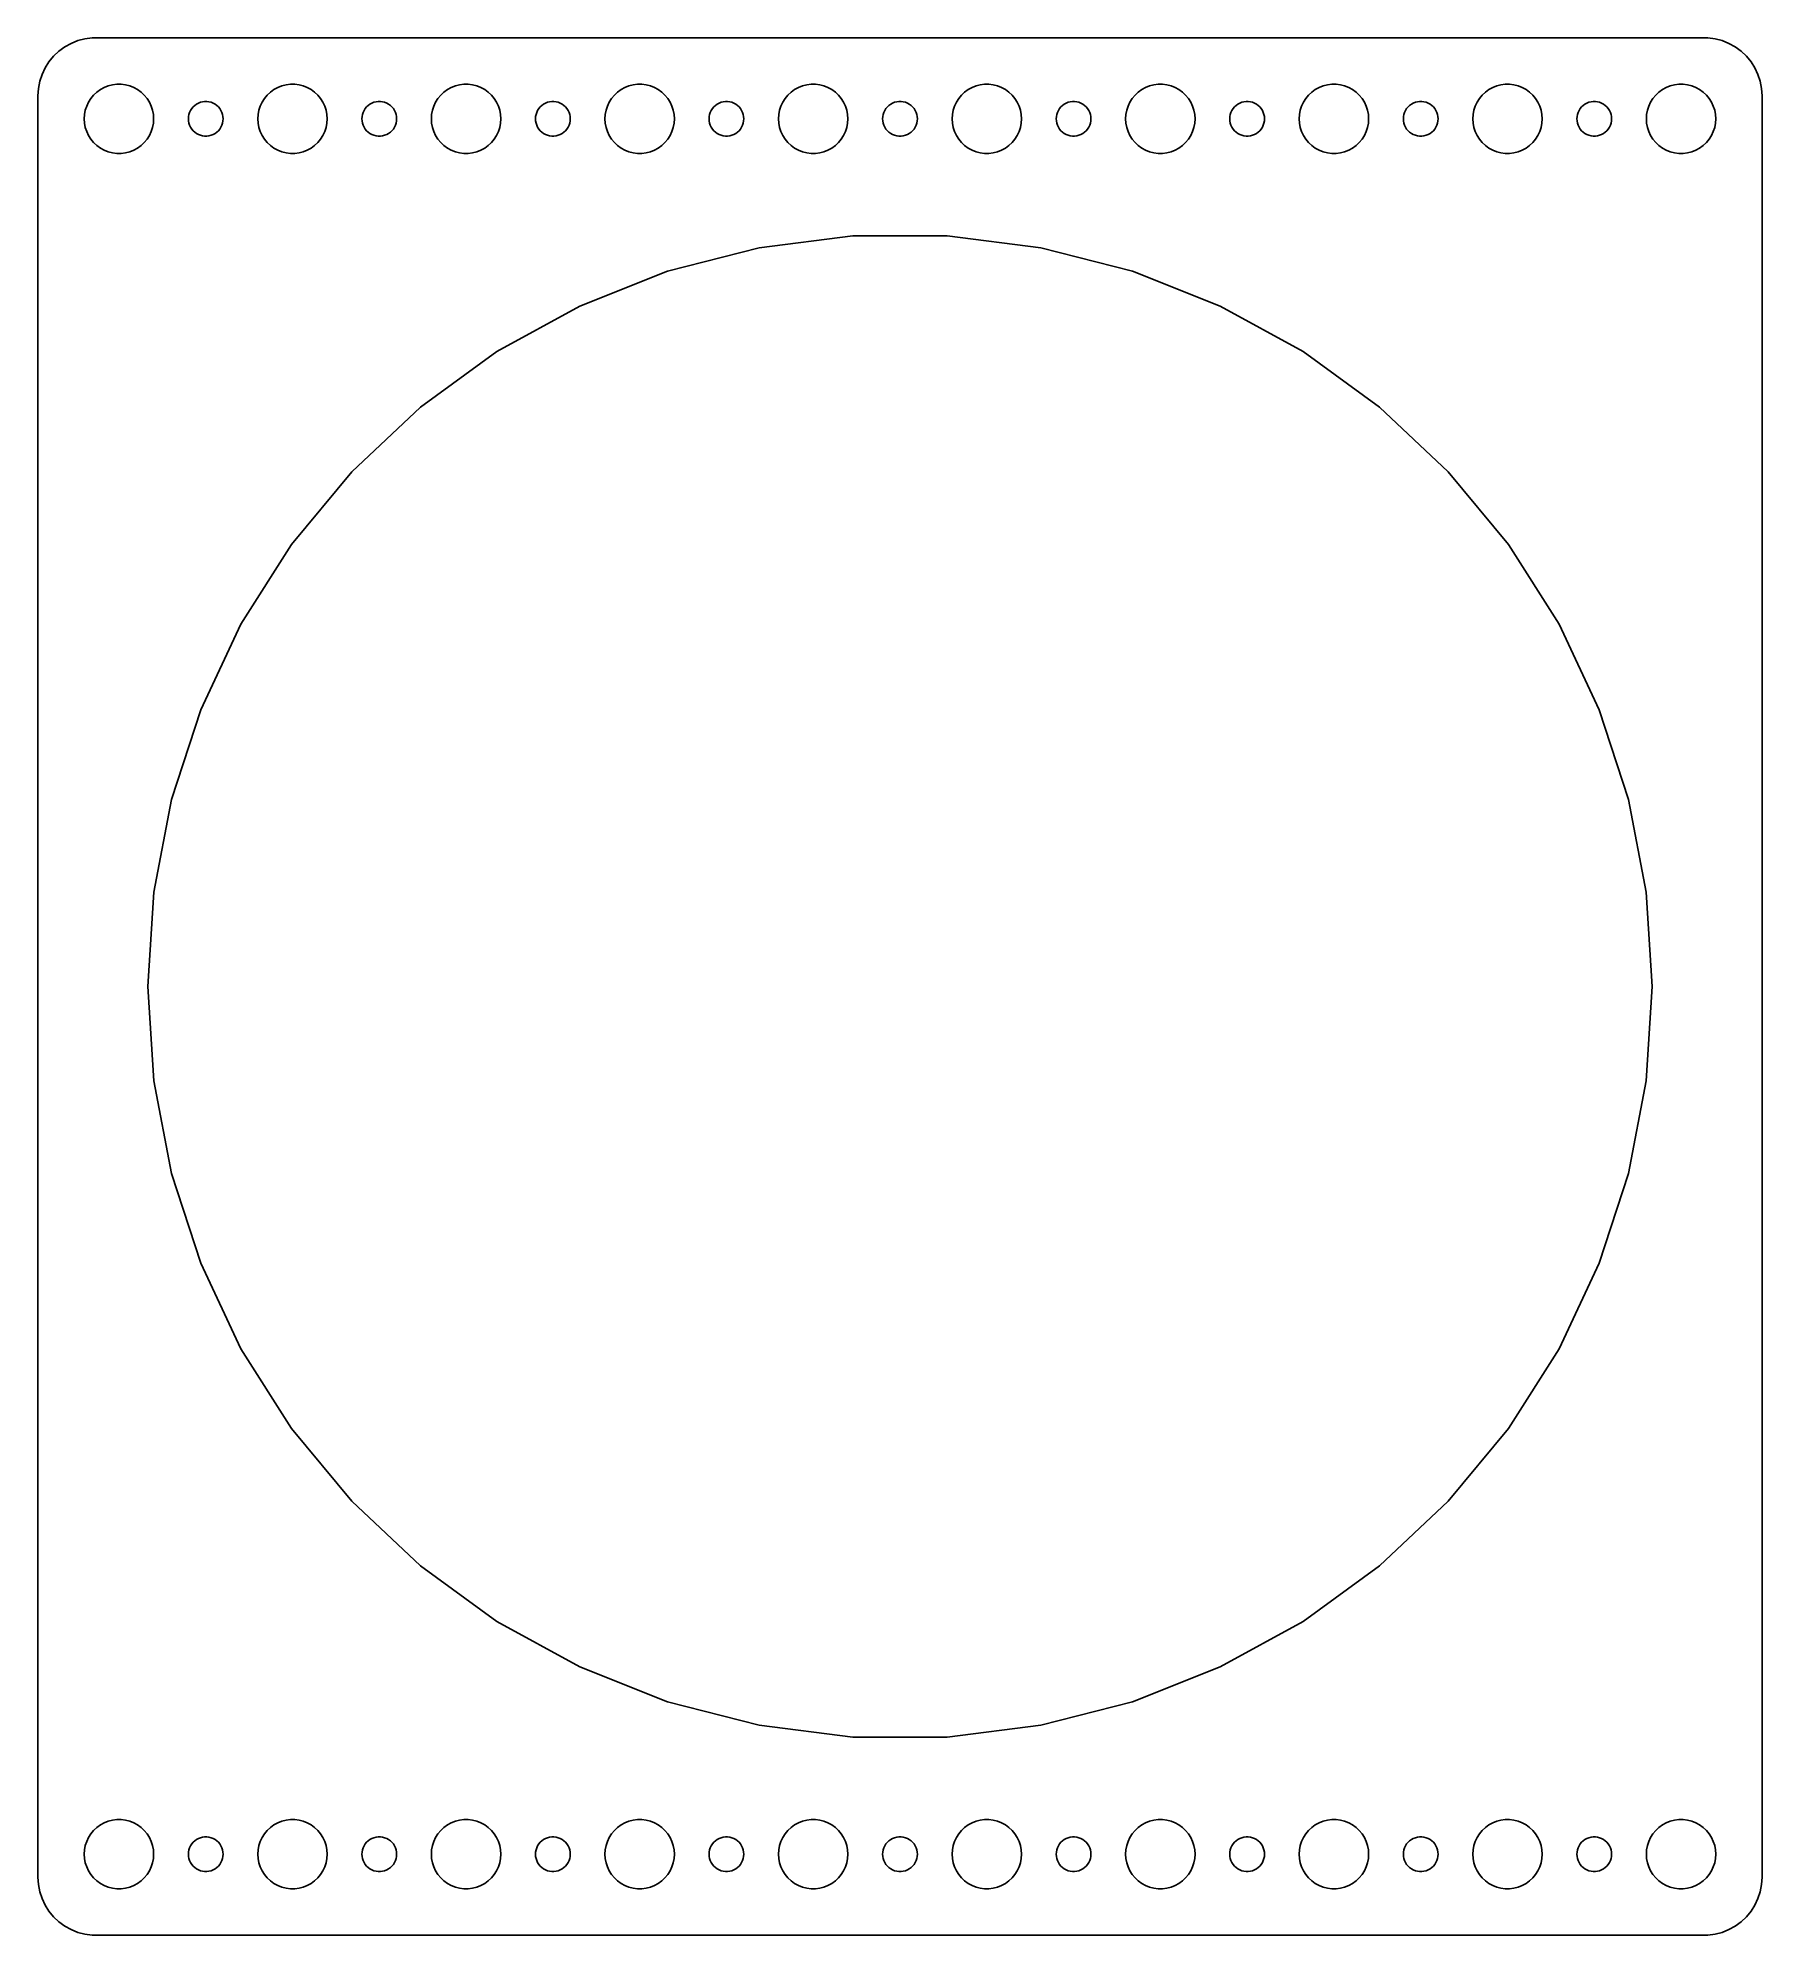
# Model space of a CAD drawing. Header units: metres. Extents: x -74 to 74, y -82 to 82.
import ezdxf

# ---------------------------------------------------------------- set-up
doc = ezdxf.new("R2010")
doc.units = ezdxf.units.M

msp = doc.modelspace()

# ---------------------------------------------------------------- linework, layer by layer
for p, q in [((-69.8139, 81.9901), (-70.4369, 81.9114)), ((69.8139, 81.9901), (-69.8139, 81.9901)), ((70.4369, 81.9114), (69.8139, 81.9901)), ((-73.1448, 80.4227), (-73.5451, 79.9389)), ((-72.6871, 80.8526), (-73.1448, 80.4227)), ((-72.1791, 81.2216), (-72.6871, 80.8526)), ((-71.6289, 81.5241), (-72.1791, 81.2216)), ((-71.0451, 81.7553), (-71.6289, 81.5241)), ((-70.4369, 81.9114), (-71.0451, 81.7553)), ((71.0451, 81.7553), (70.4369, 81.9114)), ((71.6289, 81.5241), (71.0451, 81.7553)), ((72.1791, 81.2216), (71.6289, 81.5241)), ((72.6871, 80.8526), (72.1791, 81.2216)), ((73.1448, 80.4227), (72.6871, 80.8526)), ((73.5451, 79.9389), (73.1448, 80.4227)), ((-74.1489, 78.8406), (-74.3429, 78.2434)), ((-73.8815, 79.4088), (-74.1489, 78.8406)), ((-73.5451, 79.9389), (-73.8815, 79.4088)), ((73.8815, 79.4088), (73.5451, 79.9389)), ((74.1489, 78.8406), (73.8815, 79.4088)), ((74.3429, 78.2434), (74.1489, 78.8406)), ((-74.4606, 77.6267), (-74.5, 77)), ((-74.3429, 78.2434), (-74.4606, 77.6267)), ((-69.6869, 77.0536), (-69.4123, 77.3115)), ((-69.4123, 77.3115), (-69.1075, 77.533)), ((-69.1075, 77.533), (-68.7773, 77.7145)), ((-68.7773, 77.7145), (-68.427, 77.8532)), ((-68.427, 77.8532), (-68.0621, 77.9469)), ((-68.0621, 77.9469), (-67.6884, 77.9941)), ((-67.6884, 77.9941), (-67.3116, 77.9941)), ((-67.3116, 77.9941), (-66.9379, 77.9469)), ((-66.9379, 77.9469), (-66.573, 77.8532)), ((-66.573, 77.8532), (-66.2227, 77.7145)), ((-66.2227, 77.7145), (-65.8925, 77.533)), ((-65.8925, 77.533), (-65.5877, 77.3115)), ((-65.5877, 77.3115), (-65.3131, 77.0536)), ((-54.6869, 77.0536), (-54.4123, 77.3115)), ((-54.4123, 77.3115), (-54.1075, 77.533)), ((-54.1075, 77.533), (-53.7773, 77.7145)), ((-53.7773, 77.7145), (-53.427, 77.8532)), ((-53.427, 77.8532), (-53.0621, 77.9469)), ((-53.0621, 77.9469), (-52.6884, 77.9941)), ((-52.6884, 77.9941), (-52.3116, 77.9941)), ((-52.3116, 77.9941), (-51.9379, 77.9469)), ((-51.9379, 77.9469), (-51.5729, 77.8532)), ((-51.5729, 77.8532), (-51.2227, 77.7145)), ((-51.2227, 77.7145), (-50.8925, 77.533)), ((-50.8925, 77.533), (-50.5877, 77.3115)), ((-50.5877, 77.3115), (-50.3131, 77.0536)), ((-39.6869, 77.0536), (-39.4123, 77.3115)), ((-39.4123, 77.3115), (-39.1075, 77.533)), ((-39.1075, 77.533), (-38.7773, 77.7145)), ((-38.7773, 77.7145), (-38.427, 77.8532)), ((-38.427, 77.8532), (-38.0621, 77.9469)), ((-38.0621, 77.9469), (-37.6884, 77.9941)), ((-37.6884, 77.9941), (-37.3116, 77.9941)), ((-37.3116, 77.9941), (-36.9379, 77.9469)), ((-36.9379, 77.9469), (-36.5729, 77.8532)), ((-36.5729, 77.8532), (-36.2227, 77.7145)), ((-36.2227, 77.7145), (-35.8925, 77.533)), ((-35.8925, 77.533), (-35.5877, 77.3115)), ((-35.5877, 77.3115), (-35.3131, 77.0536)), ((-24.6869, 77.0536), (-24.4123, 77.3115)), ((-24.4123, 77.3115), (-24.1075, 77.533)), ((-24.1075, 77.533), (-23.7773, 77.7145)), ((-23.7773, 77.7145), (-23.427, 77.8532)), ((-23.427, 77.8532), (-23.0621, 77.9469)), ((-23.0621, 77.9469), (-22.6884, 77.9941)), ((-22.6884, 77.9941), (-22.3116, 77.9941)), ((-22.3116, 77.9941), (-21.9379, 77.9469)), ((-21.9379, 77.9469), (-21.5729, 77.8532)), ((-21.5729, 77.8532), (-21.2227, 77.7145)), ((-21.2227, 77.7145), (-20.8925, 77.533)), ((-20.8925, 77.533), (-20.5877, 77.3115)), ((-20.5877, 77.3115), (-20.3131, 77.0536)), ((-9.6869, 77.0536), (-9.41226, 77.3115)), ((-9.41226, 77.3115), (-9.10747, 77.533)), ((-9.10747, 77.533), (-8.77733, 77.7145)), ((-8.77733, 77.7145), (-8.42705, 77.8532)), ((-8.42705, 77.8532), (-8.06213, 77.9469)), ((-8.06213, 77.9469), (-7.68837, 77.9941)), ((-7.68837, 77.9941), (-7.31161, 77.9941)), ((-7.31161, 77.9941), (-6.93785, 77.9469)), ((-6.93785, 77.9469), (-6.57294, 77.8532)), ((-6.57294, 77.8532), (-6.22266, 77.7145)), ((-6.22266, 77.7145), (-5.89252, 77.533)), ((-5.89252, 77.533), (-5.58772, 77.3115)), ((-5.58772, 77.3115), (-5.31308, 77.0536)), ((5.31308, 77.0536), (5.58772, 77.3115)), ((5.58772, 77.3115), (5.89252, 77.533)), ((5.89252, 77.533), (6.22266, 77.7145)), ((6.22266, 77.7145), (6.57294, 77.8532)), ((6.57294, 77.8532), (6.93785, 77.9469)), ((6.93785, 77.9469), (7.31161, 77.9941)), ((7.31161, 77.9941), (7.68837, 77.9941)), ((7.68837, 77.9941), (8.06213, 77.9469)), ((8.06213, 77.9469), (8.42705, 77.8532)), ((8.42705, 77.8532), (8.77733, 77.7145)), ((8.77733, 77.7145), (9.10747, 77.533)), ((9.10747, 77.533), (9.41226, 77.3115)), ((9.41226, 77.3115), (9.6869, 77.0536)), ((20.3131, 77.0536), (20.5877, 77.3115)), ((20.5877, 77.3115), (20.8925, 77.533)), ((20.8925, 77.533), (21.2227, 77.7145)), ((21.2227, 77.7145), (21.5729, 77.8532)), ((21.5729, 77.8532), (21.9379, 77.9469)), ((21.9379, 77.9469), (22.3116, 77.9941)), ((22.3116, 77.9941), (22.6884, 77.9941)), ((22.6884, 77.9941), (23.0621, 77.9469)), ((23.0621, 77.9469), (23.427, 77.8532)), ((23.427, 77.8532), (23.7773, 77.7145)), ((23.7773, 77.7145), (24.1075, 77.533)), ((24.1075, 77.533), (24.4123, 77.3115)), ((24.4123, 77.3115), (24.6869, 77.0536)), ((35.3131, 77.0536), (35.5877, 77.3115)), ((35.5877, 77.3115), (35.8925, 77.533)), ((35.8925, 77.533), (36.2227, 77.7145)), ((36.2227, 77.7145), (36.5729, 77.8532)), ((36.5729, 77.8532), (36.9379, 77.9469)), ((36.9379, 77.9469), (37.3116, 77.9941)), ((37.3116, 77.9941), (37.6884, 77.9941)), ((37.6884, 77.9941), (38.0621, 77.9469)), ((38.0621, 77.9469), (38.427, 77.8532)), ((38.427, 77.8532), (38.7773, 77.7145)), ((38.7773, 77.7145), (39.1075, 77.533)), ((39.1075, 77.533), (39.4123, 77.3115)), ((39.4123, 77.3115), (39.6869, 77.0536)), ((50.3131, 77.0536), (50.5877, 77.3115)), ((50.5877, 77.3115), (50.8925, 77.533)), ((50.8925, 77.533), (51.2227, 77.7145)), ((51.2227, 77.7145), (51.5729, 77.8532)), ((51.5729, 77.8532), (51.9379, 77.9469)), ((51.9379, 77.9469), (52.3116, 77.9941)), ((52.3116, 77.9941), (52.6884, 77.9941)), ((52.6884, 77.9941), (53.0621, 77.9469)), ((53.0621, 77.9469), (53.427, 77.8532)), ((53.427, 77.8532), (53.7773, 77.7145)), ((53.7773, 77.7145), (54.1075, 77.533)), ((54.1075, 77.533), (54.4123, 77.3115)), ((54.4123, 77.3115), (54.6869, 77.0536)), ((65.3131, 77.0536), (65.5877, 77.3115)), ((65.5877, 77.3115), (65.8925, 77.533)), ((65.8925, 77.533), (66.2227, 77.7145)), ((66.2227, 77.7145), (66.573, 77.8532)), ((66.573, 77.8532), (66.9379, 77.9469)), ((66.9379, 77.9469), (67.3116, 77.9941)), ((67.3116, 77.9941), (67.6884, 77.9941)), ((67.6884, 77.9941), (68.0621, 77.9469)), ((68.0621, 77.9469), (68.427, 77.8532)), ((68.427, 77.8532), (68.7773, 77.7145)), ((68.7773, 77.7145), (69.1075, 77.533)), ((69.1075, 77.533), (69.4123, 77.3115)), ((69.4123, 77.3115), (69.6869, 77.0536)), ((74.4606, 77.6267), (74.3429, 78.2434)), ((74.5, 77), (74.4606, 77.6267)), ((-74.5, 77), (-74.5, -77)), ((-70.4763, 75.376), (-70.4057, 75.7461)), ((-70.4057, 75.7461), (-70.2893, 76.1044)), ((-70.2893, 76.1044), (-70.1289, 76.4453)), ((-70.1289, 76.4453), (-69.927, 76.7634)), ((-69.927, 76.7634), (-69.6869, 77.0536)), ((-65.3131, 77.0536), (-65.073, 76.7634)), ((-65.073, 76.7634), (-64.8711, 76.4453)), ((-64.8711, 76.4453), (-64.7107, 76.1044)), ((-64.7107, 76.1044), (-64.5943, 75.7461)), ((-64.5943, 75.7461), (-64.5237, 75.376)), ((-61.4529, 75.373), (-61.3947, 75.5522)), ((-61.3947, 75.5522), (-61.3145, 75.7226)), ((-61.3145, 75.7226), (-61.2135, 75.8817)), ((-61.2135, 75.8817), (-61.0934, 76.0268)), ((-61.0934, 76.0268), (-60.9561, 76.1558)), ((-60.9561, 76.1558), (-60.8037, 76.2665)), ((-60.8037, 76.2665), (-60.6387, 76.3572)), ((-60.6387, 76.3572), (-60.4635, 76.4266)), ((-60.4635, 76.4266), (-60.2811, 76.4734)), ((-60.2811, 76.4734), (-60.0942, 76.497)), ((-60.0942, 76.497), (-59.9058, 76.497)), ((-59.9058, 76.497), (-59.7189, 76.4734)), ((-59.7189, 76.4734), (-59.5365, 76.4266)), ((-59.5365, 76.4266), (-59.3613, 76.3572)), ((-59.3613, 76.3572), (-59.1963, 76.2665)), ((-59.1963, 76.2665), (-59.0439, 76.1558)), ((-59.0439, 76.1558), (-58.9065, 76.0268)), ((-58.9065, 76.0268), (-58.7865, 75.8817)), ((-58.7865, 75.8817), (-58.6855, 75.7226)), ((-58.6855, 75.7226), (-58.6053, 75.5522)), ((-58.6053, 75.5522), (-58.5471, 75.373)), ((-55.4763, 75.376), (-55.4057, 75.7461)), ((-55.4057, 75.7461), (-55.2893, 76.1044)), ((-55.2893, 76.1044), (-55.1289, 76.4453)), ((-55.1289, 76.4453), (-54.927, 76.7634)), ((-54.927, 76.7634), (-54.6869, 77.0536)), ((-50.3131, 77.0536), (-50.0729, 76.7634)), ((-50.0729, 76.7634), (-49.8711, 76.4453)), ((-49.8711, 76.4453), (-49.7107, 76.1044)), ((-49.7107, 76.1044), (-49.5942, 75.7461)), ((-49.5942, 75.7461), (-49.5237, 75.376)), ((-46.4529, 75.373), (-46.3947, 75.5522)), ((-46.3947, 75.5522), (-46.3145, 75.7226)), ((-46.3145, 75.7226), (-46.2135, 75.8817)), ((-46.2135, 75.8817), (-46.0934, 76.0268)), ((-46.0934, 76.0268), (-45.9561, 76.1558)), ((-45.9561, 76.1558), (-45.8037, 76.2665)), ((-45.8037, 76.2665), (-45.6387, 76.3572)), ((-45.6387, 76.3572), (-45.4635, 76.4266)), ((-45.4635, 76.4266), (-45.2811, 76.4734)), ((-45.2811, 76.4734), (-45.0942, 76.497)), ((-45.0942, 76.497), (-44.9058, 76.497)), ((-44.9058, 76.497), (-44.7189, 76.4734)), ((-44.7189, 76.4734), (-44.5365, 76.4266)), ((-44.5365, 76.4266), (-44.3613, 76.3572)), ((-44.3613, 76.3572), (-44.1963, 76.2665)), ((-44.1963, 76.2665), (-44.0439, 76.1558)), ((-44.0439, 76.1558), (-43.9065, 76.0268)), ((-43.9065, 76.0268), (-43.7865, 75.8817)), ((-43.7865, 75.8817), (-43.6855, 75.7226)), ((-43.6855, 75.7226), (-43.6053, 75.5522)), ((-43.6053, 75.5522), (-43.5471, 75.373)), ((-40.4763, 75.376), (-40.4057, 75.7461)), ((-40.4057, 75.7461), (-40.2893, 76.1044)), ((-40.2893, 76.1044), (-40.1289, 76.4453)), ((-40.1289, 76.4453), (-39.927, 76.7634)), ((-39.927, 76.7634), (-39.6869, 77.0536)), ((-35.3131, 77.0536), (-35.0729, 76.7634)), ((-35.0729, 76.7634), (-34.8711, 76.4453)), ((-34.8711, 76.4453), (-34.7107, 76.1044)), ((-34.7107, 76.1044), (-34.5942, 75.7461)), ((-34.5942, 75.7461), (-34.5237, 75.376)), ((-31.4529, 75.373), (-31.3947, 75.5522)), ((-31.3947, 75.5522), (-31.3145, 75.7226)), ((-31.3145, 75.7226), (-31.2135, 75.8817)), ((-31.2135, 75.8817), (-31.0934, 76.0268)), ((-31.0934, 76.0268), (-30.9561, 76.1558)), ((-30.9561, 76.1558), (-30.8037, 76.2665)), ((-30.8037, 76.2665), (-30.6387, 76.3572)), ((-30.6387, 76.3572), (-30.4635, 76.4266)), ((-30.4635, 76.4266), (-30.2811, 76.4734)), ((-30.2811, 76.4734), (-30.0942, 76.497)), ((-30.0942, 76.497), (-29.9058, 76.497)), ((-29.9058, 76.497), (-29.7189, 76.4734)), ((-29.7189, 76.4734), (-29.5365, 76.4266)), ((-29.5365, 76.4266), (-29.3613, 76.3572)), ((-29.3613, 76.3572), (-29.1963, 76.2665)), ((-29.1963, 76.2665), (-29.0439, 76.1558)), ((-29.0439, 76.1558), (-28.9065, 76.0268)), ((-28.9065, 76.0268), (-28.7865, 75.8817)), ((-28.7865, 75.8817), (-28.6855, 75.7226)), ((-28.6855, 75.7226), (-28.6053, 75.5522)), ((-28.6053, 75.5522), (-28.5471, 75.373)), ((-25.4763, 75.376), (-25.4057, 75.7461)), ((-25.4057, 75.7461), (-25.2893, 76.1044)), ((-25.2893, 76.1044), (-25.1289, 76.4453)), ((-25.1289, 76.4453), (-24.927, 76.7634)), ((-24.927, 76.7634), (-24.6869, 77.0536)), ((-20.3131, 77.0536), (-20.0729, 76.7634)), ((-20.0729, 76.7634), (-19.8711, 76.4453)), ((-19.8711, 76.4453), (-19.7107, 76.1044)), ((-19.7107, 76.1044), (-19.5942, 75.7461)), ((-19.5942, 75.7461), (-19.5237, 75.376)), ((-16.4529, 75.373), (-16.3947, 75.5522)), ((-16.3947, 75.5522), (-16.3145, 75.7226)), ((-16.3145, 75.7226), (-16.2135, 75.8817)), ((-16.2135, 75.8817), (-16.0934, 76.0268)), ((-16.0934, 76.0268), (-15.9561, 76.1558)), ((-15.9561, 76.1558), (-15.8037, 76.2665)), ((-15.8037, 76.2665), (-15.6387, 76.3572)), ((-15.6387, 76.3572), (-15.4635, 76.4266)), ((-15.4635, 76.4266), (-15.2811, 76.4734)), ((-15.2811, 76.4734), (-15.0942, 76.497)), ((-15.0942, 76.497), (-14.9058, 76.497)), ((-14.9058, 76.497), (-14.7189, 76.4734)), ((-14.7189, 76.4734), (-14.5365, 76.4266)), ((-14.5365, 76.4266), (-14.3613, 76.3572)), ((-14.3613, 76.3572), (-14.1963, 76.2665)), ((-14.1963, 76.2665), (-14.0439, 76.1558)), ((-14.0439, 76.1558), (-13.9065, 76.0268)), ((-13.9065, 76.0268), (-13.7865, 75.8817)), ((-13.7865, 75.8817), (-13.6855, 75.7226)), ((-13.6855, 75.7226), (-13.6053, 75.5522)), ((-13.6053, 75.5522), (-13.5471, 75.373)), ((-10.4763, 75.376), (-10.4057, 75.7461)), ((-10.4057, 75.7461), (-10.2893, 76.1044)), ((-10.2893, 76.1044), (-10.1289, 76.4453)), ((-10.1289, 76.4453), (-9.92705, 76.7634)), ((-9.92705, 76.7634), (-9.6869, 77.0536)), ((-5.31308, 77.0536), (-5.07294, 76.7634)), ((-5.07294, 76.7634), (-4.87108, 76.4453)), ((-4.87108, 76.4453), (-4.71066, 76.1044)), ((-4.71066, 76.1044), (-4.59424, 75.7461)), ((-4.59424, 75.7461), (-4.52365, 75.376)), ((-1.45287, 75.373), (-1.39465, 75.5522)), ((-1.39465, 75.5522), (-1.31445, 75.7226)), ((-1.31445, 75.7226), (-1.21352, 75.8817)), ((-1.21352, 75.8817), (-1.09344, 76.0268)), ((-1.09344, 76.0268), (-0.95613, 76.1558)), ((-0.95613, 76.1558), (-0.80373, 76.2665)), ((-0.80373, 76.2665), (-0.63866, 76.3572)), ((-0.63866, 76.3572), (-0.46352, 76.4266)), ((-0.46352, 76.4266), (-0.28107, 76.4734)), ((-0.28107, 76.4734), (-0.09418, 76.497)), ((-0.09418, 76.497), (0.09418, 76.497)), ((0.09418, 76.497), (0.28107, 76.4734)), ((0.28107, 76.4734), (0.46352, 76.4266)), ((0.46352, 76.4266), (0.63866, 76.3572)), ((0.63866, 76.3572), (0.80373, 76.2665)), ((0.80373, 76.2665), (0.95613, 76.1558)), ((0.95613, 76.1558), (1.09344, 76.0268)), ((1.09344, 76.0268), (1.21352, 75.8817)), ((1.21352, 75.8817), (1.31445, 75.7226)), ((1.31445, 75.7226), (1.39465, 75.5522)), ((1.39465, 75.5522), (1.45287, 75.373)), ((4.52365, 75.376), (4.59424, 75.7461)), ((4.59424, 75.7461), (4.71066, 76.1044)), ((4.71066, 76.1044), (4.87108, 76.4453)), ((4.87108, 76.4453), (5.07294, 76.7634)), ((5.07294, 76.7634), (5.31308, 77.0536)), ((9.6869, 77.0536), (9.92705, 76.7634)), ((9.92705, 76.7634), (10.1289, 76.4453)), ((10.1289, 76.4453), (10.2893, 76.1044)), ((10.2893, 76.1044), (10.4057, 75.7461)), ((10.4057, 75.7461), (10.4763, 75.376)), ((13.5471, 75.373), (13.6053, 75.5522)), ((13.6053, 75.5522), (13.6855, 75.7226)), ((13.6855, 75.7226), (13.7865, 75.8817)), ((13.7865, 75.8817), (13.9065, 76.0268)), ((13.9065, 76.0268), (14.0439, 76.1558)), ((14.0439, 76.1558), (14.1963, 76.2665)), ((14.1963, 76.2665), (14.3613, 76.3572)), ((14.3613, 76.3572), (14.5365, 76.4266)), ((14.5365, 76.4266), (14.7189, 76.4734)), ((14.7189, 76.4734), (14.9058, 76.497)), ((14.9058, 76.497), (15.0942, 76.497)), ((15.0942, 76.497), (15.2811, 76.4734)), ((15.2811, 76.4734), (15.4635, 76.4266)), ((15.4635, 76.4266), (15.6387, 76.3572)), ((15.6387, 76.3572), (15.8037, 76.2665)), ((15.8037, 76.2665), (15.9561, 76.1558)), ((15.9561, 76.1558), (16.0934, 76.0268)), ((16.0934, 76.0268), (16.2135, 75.8817)), ((16.2135, 75.8817), (16.3145, 75.7226)), ((16.3145, 75.7226), (16.3947, 75.5522)), ((16.3947, 75.5522), (16.4529, 75.373)), ((19.5237, 75.376), (19.5942, 75.7461)), ((19.5942, 75.7461), (19.7107, 76.1044)), ((19.7107, 76.1044), (19.8711, 76.4453)), ((19.8711, 76.4453), (20.0729, 76.7634)), ((20.0729, 76.7634), (20.3131, 77.0536)), ((24.6869, 77.0536), (24.927, 76.7634)), ((24.927, 76.7634), (25.1289, 76.4453)), ((25.1289, 76.4453), (25.2893, 76.1044)), ((25.2893, 76.1044), (25.4057, 75.7461)), ((25.4057, 75.7461), (25.4763, 75.376)), ((28.5471, 75.373), (28.6053, 75.5522)), ((28.6053, 75.5522), (28.6855, 75.7226)), ((28.6855, 75.7226), (28.7865, 75.8817)), ((28.7865, 75.8817), (28.9065, 76.0268)), ((28.9065, 76.0268), (29.0439, 76.1558)), ((29.0439, 76.1558), (29.1963, 76.2665)), ((29.1963, 76.2665), (29.3613, 76.3572)), ((29.3613, 76.3572), (29.5365, 76.4266)), ((29.5365, 76.4266), (29.7189, 76.4734)), ((29.7189, 76.4734), (29.9058, 76.497)), ((29.9058, 76.497), (30.0942, 76.497)), ((30.0942, 76.497), (30.2811, 76.4734)), ((30.2811, 76.4734), (30.4635, 76.4266)), ((30.4635, 76.4266), (30.6387, 76.3572)), ((30.6387, 76.3572), (30.8037, 76.2665)), ((30.8037, 76.2665), (30.9561, 76.1558)), ((30.9561, 76.1558), (31.0934, 76.0268)), ((31.0934, 76.0268), (31.2135, 75.8817)), ((31.2135, 75.8817), (31.3145, 75.7226)), ((31.3145, 75.7226), (31.3947, 75.5522)), ((31.3947, 75.5522), (31.4529, 75.373)), ((34.5237, 75.376), (34.5942, 75.7461)), ((34.5942, 75.7461), (34.7107, 76.1044)), ((34.7107, 76.1044), (34.8711, 76.4453)), ((34.8711, 76.4453), (35.0729, 76.7634)), ((35.0729, 76.7634), (35.3131, 77.0536)), ((39.6869, 77.0536), (39.927, 76.7634)), ((39.927, 76.7634), (40.1289, 76.4453)), ((40.1289, 76.4453), (40.2893, 76.1044)), ((40.2893, 76.1044), (40.4057, 75.7461)), ((40.4057, 75.7461), (40.4763, 75.376)), ((43.5471, 75.373), (43.6053, 75.5522)), ((43.6053, 75.5522), (43.6855, 75.7226)), ((43.6855, 75.7226), (43.7865, 75.8817)), ((43.7865, 75.8817), (43.9065, 76.0268)), ((43.9065, 76.0268), (44.0439, 76.1558)), ((44.0439, 76.1558), (44.1963, 76.2665)), ((44.1963, 76.2665), (44.3613, 76.3572)), ((44.3613, 76.3572), (44.5365, 76.4266)), ((44.5365, 76.4266), (44.7189, 76.4734)), ((44.7189, 76.4734), (44.9058, 76.497)), ((44.9058, 76.497), (45.0942, 76.497)), ((45.0942, 76.497), (45.2811, 76.4734)), ((45.2811, 76.4734), (45.4635, 76.4266)), ((45.4635, 76.4266), (45.6387, 76.3572)), ((45.6387, 76.3572), (45.8037, 76.2665)), ((45.8037, 76.2665), (45.9561, 76.1558)), ((45.9561, 76.1558), (46.0934, 76.0268)), ((46.0934, 76.0268), (46.2135, 75.8817)), ((46.2135, 75.8817), (46.3145, 75.7226)), ((46.3145, 75.7226), (46.3947, 75.5522)), ((46.3947, 75.5522), (46.4529, 75.373)), ((49.5237, 75.376), (49.5942, 75.7461)), ((49.5942, 75.7461), (49.7107, 76.1044)), ((49.7107, 76.1044), (49.8711, 76.4453)), ((49.8711, 76.4453), (50.0729, 76.7634)), ((50.0729, 76.7634), (50.3131, 77.0536)), ((54.6869, 77.0536), (54.927, 76.7634)), ((54.927, 76.7634), (55.1289, 76.4453)), ((55.1289, 76.4453), (55.2893, 76.1044)), ((55.2893, 76.1044), (55.4057, 75.7461)), ((55.4057, 75.7461), (55.4763, 75.376)), ((58.5471, 75.373), (58.6053, 75.5522)), ((58.6053, 75.5522), (58.6855, 75.7226)), ((58.6855, 75.7226), (58.7865, 75.8817)), ((58.7865, 75.8817), (58.9065, 76.0268)), ((58.9065, 76.0268), (59.0439, 76.1558)), ((59.0439, 76.1558), (59.1963, 76.2665)), ((59.1963, 76.2665), (59.3613, 76.3572)), ((59.3613, 76.3572), (59.5365, 76.4266)), ((59.5365, 76.4266), (59.7189, 76.4734)), ((59.7189, 76.4734), (59.9058, 76.497)), ((59.9058, 76.497), (60.0942, 76.497)), ((60.0942, 76.497), (60.2811, 76.4734)), ((60.2811, 76.4734), (60.4635, 76.4266)), ((60.4635, 76.4266), (60.6387, 76.3572)), ((60.6387, 76.3572), (60.8037, 76.2665)), ((60.8037, 76.2665), (60.9561, 76.1558)), ((60.9561, 76.1558), (61.0934, 76.0268)), ((61.0934, 76.0268), (61.2135, 75.8817)), ((61.2135, 75.8817), (61.3145, 75.7226)), ((61.3145, 75.7226), (61.3947, 75.5522)), ((61.3947, 75.5522), (61.4529, 75.373)), ((64.5237, 75.376), (64.5943, 75.7461)), ((64.5943, 75.7461), (64.7107, 76.1044)), ((64.7107, 76.1044), (64.8711, 76.4453)), ((64.8711, 76.4453), (65.073, 76.7634)), ((65.073, 76.7634), (65.3131, 77.0536)), ((69.6869, 77.0536), (69.927, 76.7634)), ((69.927, 76.7634), (70.1289, 76.4453)), ((70.1289, 76.4453), (70.2893, 76.1044)), ((70.2893, 76.1044), (70.4057, 75.7461)), ((70.4057, 75.7461), (70.4763, 75.376)), ((74.5, -77), (74.5, 77)), ((-70.5, 75), (-70.4763, 75.376)), ((-70.4763, 74.624), (-70.5, 75)), ((-70.4057, 74.2539), (-70.4763, 74.624)), ((-70.2893, 73.8956), (-70.4057, 74.2539)), ((-70.1289, 73.5547), (-70.2893, 73.8956)), ((-64.7107, 73.8956), (-64.8711, 73.5547)), ((-64.5943, 74.2539), (-64.7107, 73.8956)), ((-64.5237, 74.624), (-64.5943, 74.2539)), ((-64.5237, 75.376), (-64.5, 75)), ((-64.5, 75), (-64.5237, 74.624)), ((-61.5, 75), (-61.4882, 75.188)), ((-61.4882, 74.812), (-61.5, 75)), ((-61.4882, 75.188), (-61.4529, 75.373)), ((-61.4529, 74.627), (-61.4882, 74.812)), ((-61.3947, 74.4478), (-61.4529, 74.627)), ((-61.3145, 74.2774), (-61.3947, 74.4478)), ((-61.2135, 74.1183), (-61.3145, 74.2774)), ((-61.0934, 73.9732), (-61.2135, 74.1183)), ((-60.9561, 73.8442), (-61.0934, 73.9732)), ((-60.8037, 73.7335), (-60.9561, 73.8442)), ((-59.0439, 73.8442), (-59.1963, 73.7335)), ((-58.9065, 73.9732), (-59.0439, 73.8442)), ((-58.7865, 74.1183), (-58.9065, 73.9732)), ((-58.6855, 74.2774), (-58.7865, 74.1183)), ((-58.6053, 74.4478), (-58.6855, 74.2774)), ((-58.5471, 74.627), (-58.6053, 74.4478)), ((-58.5471, 75.373), (-58.5118, 75.188)), ((-58.5118, 74.812), (-58.5471, 74.627)), ((-58.5118, 75.188), (-58.5, 75)), ((-58.5, 75), (-58.5118, 74.812)), ((-55.5, 75), (-55.4763, 75.376)), ((-55.4763, 74.624), (-55.5, 75)), ((-55.4057, 74.2539), (-55.4763, 74.624)), ((-55.2893, 73.8956), (-55.4057, 74.2539)), ((-55.1289, 73.5547), (-55.2893, 73.8956)), ((-49.7107, 73.8956), (-49.8711, 73.5547)), ((-49.5942, 74.2539), (-49.7107, 73.8956)), ((-49.5237, 74.624), (-49.5942, 74.2539)), ((-49.5237, 75.376), (-49.5, 75)), ((-49.5, 75), (-49.5237, 74.624)), ((-46.5, 75), (-46.4882, 75.188)), ((-46.4882, 74.812), (-46.5, 75)), ((-46.4882, 75.188), (-46.4529, 75.373)), ((-46.4529, 74.627), (-46.4882, 74.812)), ((-46.3947, 74.4478), (-46.4529, 74.627)), ((-46.3145, 74.2774), (-46.3947, 74.4478)), ((-46.2135, 74.1183), (-46.3145, 74.2774)), ((-46.0934, 73.9732), (-46.2135, 74.1183)), ((-45.9561, 73.8442), (-46.0934, 73.9732)), ((-45.8037, 73.7335), (-45.9561, 73.8442)), ((-44.0439, 73.8442), (-44.1963, 73.7335)), ((-43.9065, 73.9732), (-44.0439, 73.8442)), ((-43.7865, 74.1183), (-43.9065, 73.9732)), ((-43.6855, 74.2774), (-43.7865, 74.1183)), ((-43.6053, 74.4478), (-43.6855, 74.2774)), ((-43.5471, 74.627), (-43.6053, 74.4478)), ((-43.5471, 75.373), (-43.5118, 75.188)), ((-43.5118, 74.812), (-43.5471, 74.627)), ((-43.5118, 75.188), (-43.5, 75)), ((-43.5, 75), (-43.5118, 74.812)), ((-40.5, 75), (-40.4763, 75.376)), ((-40.4763, 74.624), (-40.5, 75)), ((-40.4057, 74.2539), (-40.4763, 74.624)), ((-40.2893, 73.8956), (-40.4057, 74.2539)), ((-40.1289, 73.5547), (-40.2893, 73.8956)), ((-34.7107, 73.8956), (-34.8711, 73.5547)), ((-34.5942, 74.2539), (-34.7107, 73.8956)), ((-34.5237, 74.624), (-34.5942, 74.2539)), ((-34.5237, 75.376), (-34.5, 75)), ((-34.5, 75), (-34.5237, 74.624)), ((-31.5, 75), (-31.4882, 75.188)), ((-31.4882, 74.812), (-31.5, 75)), ((-31.4882, 75.188), (-31.4529, 75.373)), ((-31.4529, 74.627), (-31.4882, 74.812)), ((-31.3947, 74.4478), (-31.4529, 74.627)), ((-31.3145, 74.2774), (-31.3947, 74.4478)), ((-31.2135, 74.1183), (-31.3145, 74.2774)), ((-31.0934, 73.9732), (-31.2135, 74.1183)), ((-30.9561, 73.8442), (-31.0934, 73.9732)), ((-30.8037, 73.7335), (-30.9561, 73.8442)), ((-29.0439, 73.8442), (-29.1963, 73.7335)), ((-28.9065, 73.9732), (-29.0439, 73.8442)), ((-28.7865, 74.1183), (-28.9065, 73.9732)), ((-28.6855, 74.2774), (-28.7865, 74.1183)), ((-28.6053, 74.4478), (-28.6855, 74.2774)), ((-28.5471, 74.627), (-28.6053, 74.4478)), ((-28.5471, 75.373), (-28.5118, 75.188)), ((-28.5118, 74.812), (-28.5471, 74.627)), ((-28.5118, 75.188), (-28.5, 75)), ((-28.5, 75), (-28.5118, 74.812)), ((-25.5, 75), (-25.4763, 75.376)), ((-25.4763, 74.624), (-25.5, 75)), ((-25.4057, 74.2539), (-25.4763, 74.624)), ((-25.2893, 73.8956), (-25.4057, 74.2539)), ((-25.1289, 73.5547), (-25.2893, 73.8956)), ((-19.7107, 73.8956), (-19.8711, 73.5547)), ((-19.5942, 74.2539), (-19.7107, 73.8956)), ((-19.5237, 74.624), (-19.5942, 74.2539)), ((-19.5237, 75.376), (-19.5, 75)), ((-19.5, 75), (-19.5237, 74.624)), ((-16.5, 75), (-16.4882, 75.188)), ((-16.4882, 74.812), (-16.5, 75)), ((-16.4882, 75.188), (-16.4529, 75.373)), ((-16.4529, 74.627), (-16.4882, 74.812)), ((-16.3947, 74.4478), (-16.4529, 74.627)), ((-16.3145, 74.2774), (-16.3947, 74.4478)), ((-16.2135, 74.1183), (-16.3145, 74.2774)), ((-16.0934, 73.9732), (-16.2135, 74.1183)), ((-15.9561, 73.8442), (-16.0934, 73.9732)), ((-15.8037, 73.7335), (-15.9561, 73.8442)), ((-14.0439, 73.8442), (-14.1963, 73.7335)), ((-13.9065, 73.9732), (-14.0439, 73.8442)), ((-13.7865, 74.1183), (-13.9065, 73.9732)), ((-13.6855, 74.2774), (-13.7865, 74.1183)), ((-13.6053, 74.4478), (-13.6855, 74.2774)), ((-13.5471, 74.627), (-13.6053, 74.4478)), ((-13.5471, 75.373), (-13.5118, 75.188)), ((-13.5118, 74.812), (-13.5471, 74.627)), ((-13.5118, 75.188), (-13.5, 75)), ((-13.5, 75), (-13.5118, 74.812)), ((-10.5, 75), (-10.4763, 75.376)), ((-10.4763, 74.624), (-10.5, 75)), ((-10.4057, 74.2539), (-10.4763, 74.624)), ((-10.2893, 73.8956), (-10.4057, 74.2539)), ((-10.1289, 73.5547), (-10.2893, 73.8956)), ((-4.71066, 73.8956), (-4.87108, 73.5547)), ((-4.59424, 74.2539), (-4.71066, 73.8956)), ((-4.52365, 74.624), (-4.59424, 74.2539)), ((-4.52365, 75.376), (-4.5, 75)), ((-4.5, 75), (-4.52365, 74.624)), ((-1.5, 75), (-1.48816, 75.188)), ((-1.48816, 74.812), (-1.5, 75)), ((-1.48816, 75.188), (-1.45287, 75.373)), ((-1.45287, 74.627), (-1.48816, 74.812)), ((-1.39465, 74.4478), (-1.45287, 74.627)), ((-1.31445, 74.2774), (-1.39465, 74.4478)), ((-1.21352, 74.1183), (-1.31445, 74.2774)), ((-1.09344, 73.9732), (-1.21352, 74.1183)), ((-0.95613, 73.8442), (-1.09344, 73.9732)), ((-0.80373, 73.7335), (-0.95613, 73.8442)), ((0.95613, 73.8442), (0.80373, 73.7335)), ((1.09344, 73.9732), (0.95613, 73.8442)), ((1.21352, 74.1183), (1.09344, 73.9732)), ((1.31445, 74.2774), (1.21352, 74.1183)), ((1.39465, 74.4478), (1.31445, 74.2774)), ((1.45287, 74.627), (1.39465, 74.4478)), ((1.45287, 75.373), (1.48816, 75.188)), ((1.48816, 74.812), (1.45287, 74.627)), ((1.48816, 75.188), (1.5, 75)), ((1.5, 75), (1.48816, 74.812)), ((4.5, 75), (4.52365, 75.376)), ((4.52365, 74.624), (4.5, 75)), ((4.59424, 74.2539), (4.52365, 74.624)), ((4.71066, 73.8956), (4.59424, 74.2539)), ((4.87108, 73.5547), (4.71066, 73.8956)), ((10.2893, 73.8956), (10.1289, 73.5547)), ((10.4057, 74.2539), (10.2893, 73.8956)), ((10.4763, 74.624), (10.4057, 74.2539)), ((10.4763, 75.376), (10.5, 75)), ((10.5, 75), (10.4763, 74.624)), ((13.5, 75), (13.5118, 75.188)), ((13.5118, 74.812), (13.5, 75)), ((13.5118, 75.188), (13.5471, 75.373)), ((13.5471, 74.627), (13.5118, 74.812)), ((13.6053, 74.4478), (13.5471, 74.627)), ((13.6855, 74.2774), (13.6053, 74.4478)), ((13.7865, 74.1183), (13.6855, 74.2774)), ((13.9065, 73.9732), (13.7865, 74.1183)), ((14.0439, 73.8442), (13.9065, 73.9732)), ((14.1963, 73.7335), (14.0439, 73.8442)), ((15.9561, 73.8442), (15.8037, 73.7335)), ((16.0934, 73.9732), (15.9561, 73.8442)), ((16.2135, 74.1183), (16.0934, 73.9732)), ((16.3145, 74.2774), (16.2135, 74.1183)), ((16.3947, 74.4478), (16.3145, 74.2774)), ((16.4529, 74.627), (16.3947, 74.4478)), ((16.4529, 75.373), (16.4882, 75.188)), ((16.4882, 74.812), (16.4529, 74.627)), ((16.4882, 75.188), (16.5, 75)), ((16.5, 75), (16.4882, 74.812)), ((19.5, 75), (19.5237, 75.376)), ((19.5237, 74.624), (19.5, 75)), ((19.5942, 74.2539), (19.5237, 74.624)), ((19.7107, 73.8956), (19.5942, 74.2539)), ((19.8711, 73.5547), (19.7107, 73.8956)), ((25.2893, 73.8956), (25.1289, 73.5547)), ((25.4057, 74.2539), (25.2893, 73.8956)), ((25.4763, 74.624), (25.4057, 74.2539)), ((25.4763, 75.376), (25.5, 75)), ((25.5, 75), (25.4763, 74.624)), ((28.5, 75), (28.5118, 75.188)), ((28.5118, 74.812), (28.5, 75)), ((28.5118, 75.188), (28.5471, 75.373)), ((28.5471, 74.627), (28.5118, 74.812)), ((28.6053, 74.4478), (28.5471, 74.627)), ((28.6855, 74.2774), (28.6053, 74.4478)), ((28.7865, 74.1183), (28.6855, 74.2774)), ((28.9065, 73.9732), (28.7865, 74.1183)), ((29.0439, 73.8442), (28.9065, 73.9732)), ((29.1963, 73.7335), (29.0439, 73.8442)), ((30.9561, 73.8442), (30.8037, 73.7335)), ((31.0934, 73.9732), (30.9561, 73.8442)), ((31.2135, 74.1183), (31.0934, 73.9732)), ((31.3145, 74.2774), (31.2135, 74.1183)), ((31.3947, 74.4478), (31.3145, 74.2774)), ((31.4529, 74.627), (31.3947, 74.4478)), ((31.4529, 75.373), (31.4882, 75.188)), ((31.4882, 74.812), (31.4529, 74.627)), ((31.4882, 75.188), (31.5, 75)), ((31.5, 75), (31.4882, 74.812)), ((34.5, 75), (34.5237, 75.376)), ((34.5237, 74.624), (34.5, 75)), ((34.5942, 74.2539), (34.5237, 74.624)), ((34.7107, 73.8956), (34.5942, 74.2539)), ((34.8711, 73.5547), (34.7107, 73.8956)), ((40.2893, 73.8956), (40.1289, 73.5547)), ((40.4057, 74.2539), (40.2893, 73.8956)), ((40.4763, 74.624), (40.4057, 74.2539)), ((40.4763, 75.376), (40.5, 75)), ((40.5, 75), (40.4763, 74.624)), ((43.5, 75), (43.5118, 75.188)), ((43.5118, 74.812), (43.5, 75)), ((43.5118, 75.188), (43.5471, 75.373)), ((43.5471, 74.627), (43.5118, 74.812)), ((43.6053, 74.4478), (43.5471, 74.627)), ((43.6855, 74.2774), (43.6053, 74.4478)), ((43.7865, 74.1183), (43.6855, 74.2774)), ((43.9065, 73.9732), (43.7865, 74.1183)), ((44.0439, 73.8442), (43.9065, 73.9732)), ((44.1963, 73.7335), (44.0439, 73.8442)), ((45.9561, 73.8442), (45.8037, 73.7335)), ((46.0934, 73.9732), (45.9561, 73.8442)), ((46.2135, 74.1183), (46.0934, 73.9732)), ((46.3145, 74.2774), (46.2135, 74.1183)), ((46.3947, 74.4478), (46.3145, 74.2774)), ((46.4529, 74.627), (46.3947, 74.4478)), ((46.4529, 75.373), (46.4882, 75.188)), ((46.4882, 74.812), (46.4529, 74.627)), ((46.4882, 75.188), (46.5, 75)), ((46.5, 75), (46.4882, 74.812)), ((49.5, 75), (49.5237, 75.376)), ((49.5237, 74.624), (49.5, 75)), ((49.5942, 74.2539), (49.5237, 74.624)), ((49.7107, 73.8956), (49.5942, 74.2539)), ((49.8711, 73.5547), (49.7107, 73.8956)), ((55.2893, 73.8956), (55.1289, 73.5547)), ((55.4057, 74.2539), (55.2893, 73.8956)), ((55.4763, 74.624), (55.4057, 74.2539)), ((55.4763, 75.376), (55.5, 75)), ((55.5, 75), (55.4763, 74.624)), ((58.5, 75), (58.5118, 75.188)), ((58.5118, 74.812), (58.5, 75)), ((58.5118, 75.188), (58.5471, 75.373)), ((58.5471, 74.627), (58.5118, 74.812)), ((58.6053, 74.4478), (58.5471, 74.627)), ((58.6855, 74.2774), (58.6053, 74.4478)), ((58.7865, 74.1183), (58.6855, 74.2774)), ((58.9065, 73.9732), (58.7865, 74.1183)), ((59.0439, 73.8442), (58.9065, 73.9732)), ((59.1963, 73.7335), (59.0439, 73.8442)), ((60.9561, 73.8442), (60.8037, 73.7335)), ((61.0934, 73.9732), (60.9561, 73.8442)), ((61.2135, 74.1183), (61.0934, 73.9732)), ((61.3145, 74.2774), (61.2135, 74.1183)), ((61.3947, 74.4478), (61.3145, 74.2774)), ((61.4529, 74.627), (61.3947, 74.4478)), ((61.4529, 75.373), (61.4882, 75.188)), ((61.4882, 74.812), (61.4529, 74.627)), ((61.4882, 75.188), (61.5, 75)), ((61.5, 75), (61.4882, 74.812)), ((64.5, 75), (64.5237, 75.376)), ((64.5237, 74.624), (64.5, 75)), ((64.5943, 74.2539), (64.5237, 74.624)), ((64.7107, 73.8956), (64.5943, 74.2539)), ((64.8711, 73.5547), (64.7107, 73.8956)), ((70.2893, 73.8956), (70.1289, 73.5547)), ((70.4057, 74.2539), (70.2893, 73.8956)), ((70.4763, 74.624), (70.4057, 74.2539)), ((70.4763, 75.376), (70.5, 75)), ((70.5, 75), (70.4763, 74.624)), ((-69.927, 73.2366), (-70.1289, 73.5547)), ((-69.6869, 72.9464), (-69.927, 73.2366)), ((-69.4123, 72.6885), (-69.6869, 72.9464)), ((-69.1075, 72.467), (-69.4123, 72.6885)), ((-68.7773, 72.2855), (-69.1075, 72.467)), ((-68.427, 72.1468), (-68.7773, 72.2855)), ((-66.2227, 72.2855), (-66.573, 72.1468)), ((-65.8925, 72.467), (-66.2227, 72.2855)), ((-65.5877, 72.6885), (-65.8925, 72.467)), ((-65.3131, 72.9464), (-65.5877, 72.6885)), ((-65.073, 73.2366), (-65.3131, 72.9464)), ((-64.8711, 73.5547), (-65.073, 73.2366)), ((-60.6387, 73.6428), (-60.8037, 73.7335)), ((-60.4635, 73.5734), (-60.6387, 73.6428)), ((-60.2811, 73.5266), (-60.4635, 73.5734)), ((-60.0942, 73.503), (-60.2811, 73.5266)), ((-59.9058, 73.503), (-60.0942, 73.503)), ((-59.7189, 73.5266), (-59.9058, 73.503)), ((-59.5365, 73.5734), (-59.7189, 73.5266)), ((-59.3613, 73.6428), (-59.5365, 73.5734)), ((-59.1963, 73.7335), (-59.3613, 73.6428)), ((-54.927, 73.2366), (-55.1289, 73.5547)), ((-54.6869, 72.9464), (-54.927, 73.2366)), ((-54.4123, 72.6885), (-54.6869, 72.9464)), ((-54.1075, 72.467), (-54.4123, 72.6885)), ((-53.7773, 72.2855), (-54.1075, 72.467)), ((-53.427, 72.1468), (-53.7773, 72.2855)), ((-51.2227, 72.2855), (-51.5729, 72.1468)), ((-50.8925, 72.467), (-51.2227, 72.2855)), ((-50.5877, 72.6885), (-50.8925, 72.467)), ((-50.3131, 72.9464), (-50.5877, 72.6885)), ((-50.0729, 73.2366), (-50.3131, 72.9464)), ((-49.8711, 73.5547), (-50.0729, 73.2366)), ((-45.6387, 73.6428), (-45.8037, 73.7335)), ((-45.4635, 73.5734), (-45.6387, 73.6428)), ((-45.2811, 73.5266), (-45.4635, 73.5734)), ((-45.0942, 73.503), (-45.2811, 73.5266)), ((-44.9058, 73.503), (-45.0942, 73.503)), ((-44.7189, 73.5266), (-44.9058, 73.503)), ((-44.5365, 73.5734), (-44.7189, 73.5266)), ((-44.3613, 73.6428), (-44.5365, 73.5734)), ((-44.1963, 73.7335), (-44.3613, 73.6428)), ((-39.927, 73.2366), (-40.1289, 73.5547)), ((-39.6869, 72.9464), (-39.927, 73.2366)), ((-39.4123, 72.6885), (-39.6869, 72.9464)), ((-39.1075, 72.467), (-39.4123, 72.6885)), ((-38.7773, 72.2855), (-39.1075, 72.467)), ((-38.427, 72.1468), (-38.7773, 72.2855)), ((-36.2227, 72.2855), (-36.5729, 72.1468)), ((-35.8925, 72.467), (-36.2227, 72.2855)), ((-35.5877, 72.6885), (-35.8925, 72.467)), ((-35.3131, 72.9464), (-35.5877, 72.6885)), ((-35.0729, 73.2366), (-35.3131, 72.9464)), ((-34.8711, 73.5547), (-35.0729, 73.2366)), ((-30.6387, 73.6428), (-30.8037, 73.7335)), ((-30.4635, 73.5734), (-30.6387, 73.6428)), ((-30.2811, 73.5266), (-30.4635, 73.5734)), ((-30.0942, 73.503), (-30.2811, 73.5266)), ((-29.9058, 73.503), (-30.0942, 73.503)), ((-29.7189, 73.5266), (-29.9058, 73.503)), ((-29.5365, 73.5734), (-29.7189, 73.5266)), ((-29.3613, 73.6428), (-29.5365, 73.5734)), ((-29.1963, 73.7335), (-29.3613, 73.6428)), ((-24.927, 73.2366), (-25.1289, 73.5547)), ((-24.6869, 72.9464), (-24.927, 73.2366)), ((-24.4123, 72.6885), (-24.6869, 72.9464)), ((-24.1075, 72.467), (-24.4123, 72.6885)), ((-23.7773, 72.2855), (-24.1075, 72.467)), ((-23.427, 72.1468), (-23.7773, 72.2855)), ((-21.2227, 72.2855), (-21.5729, 72.1468)), ((-20.8925, 72.467), (-21.2227, 72.2855)), ((-20.5877, 72.6885), (-20.8925, 72.467)), ((-20.3131, 72.9464), (-20.5877, 72.6885)), ((-20.0729, 73.2366), (-20.3131, 72.9464)), ((-19.8711, 73.5547), (-20.0729, 73.2366)), ((-15.6387, 73.6428), (-15.8037, 73.7335)), ((-15.4635, 73.5734), (-15.6387, 73.6428)), ((-15.2811, 73.5266), (-15.4635, 73.5734)), ((-15.0942, 73.503), (-15.2811, 73.5266)), ((-14.9058, 73.503), (-15.0942, 73.503)), ((-14.7189, 73.5266), (-14.9058, 73.503)), ((-14.5365, 73.5734), (-14.7189, 73.5266)), ((-14.3613, 73.6428), (-14.5365, 73.5734)), ((-14.1963, 73.7335), (-14.3613, 73.6428)), ((-9.92705, 73.2366), (-10.1289, 73.5547)), ((-9.6869, 72.9464), (-9.92705, 73.2366)), ((-9.41226, 72.6885), (-9.6869, 72.9464)), ((-9.10747, 72.467), (-9.41226, 72.6885)), ((-8.77733, 72.2855), (-9.10747, 72.467)), ((-8.42705, 72.1468), (-8.77733, 72.2855)), ((-6.22266, 72.2855), (-6.57294, 72.1468)), ((-5.89252, 72.467), (-6.22266, 72.2855)), ((-5.58772, 72.6885), (-5.89252, 72.467)), ((-5.31308, 72.9464), (-5.58772, 72.6885)), ((-5.07294, 73.2366), (-5.31308, 72.9464)), ((-4.87108, 73.5547), (-5.07294, 73.2366)), ((-0.63866, 73.6428), (-0.80373, 73.7335)), ((-0.46352, 73.5734), (-0.63866, 73.6428)), ((-0.28107, 73.5266), (-0.46352, 73.5734)), ((-0.09418, 73.503), (-0.28107, 73.5266)), ((0.09418, 73.503), (-0.09418, 73.503)), ((0.28107, 73.5266), (0.09418, 73.503)), ((0.46352, 73.5734), (0.28107, 73.5266)), ((0.63866, 73.6428), (0.46352, 73.5734)), ((0.80373, 73.7335), (0.63866, 73.6428)), ((5.07294, 73.2366), (4.87108, 73.5547)), ((5.31308, 72.9464), (5.07294, 73.2366)), ((5.58772, 72.6885), (5.31308, 72.9464)), ((5.89252, 72.467), (5.58772, 72.6885)), ((6.22266, 72.2855), (5.89252, 72.467)), ((6.57294, 72.1468), (6.22266, 72.2855)), ((8.77733, 72.2855), (8.42705, 72.1468)), ((9.10747, 72.467), (8.77733, 72.2855)), ((9.41226, 72.6885), (9.10747, 72.467)), ((9.6869, 72.9464), (9.41226, 72.6885)), ((9.92705, 73.2366), (9.6869, 72.9464)), ((10.1289, 73.5547), (9.92705, 73.2366)), ((14.3613, 73.6428), (14.1963, 73.7335)), ((14.5365, 73.5734), (14.3613, 73.6428)), ((14.7189, 73.5266), (14.5365, 73.5734)), ((14.9058, 73.503), (14.7189, 73.5266)), ((15.0942, 73.503), (14.9058, 73.503)), ((15.2811, 73.5266), (15.0942, 73.503)), ((15.4635, 73.5734), (15.2811, 73.5266)), ((15.6387, 73.6428), (15.4635, 73.5734)), ((15.8037, 73.7335), (15.6387, 73.6428)), ((20.0729, 73.2366), (19.8711, 73.5547)), ((20.3131, 72.9464), (20.0729, 73.2366)), ((20.5877, 72.6885), (20.3131, 72.9464)), ((20.8925, 72.467), (20.5877, 72.6885)), ((21.2227, 72.2855), (20.8925, 72.467)), ((21.5729, 72.1468), (21.2227, 72.2855)), ((23.7773, 72.2855), (23.427, 72.1468)), ((24.1075, 72.467), (23.7773, 72.2855)), ((24.4123, 72.6885), (24.1075, 72.467)), ((24.6869, 72.9464), (24.4123, 72.6885)), ((24.927, 73.2366), (24.6869, 72.9464)), ((25.1289, 73.5547), (24.927, 73.2366)), ((29.3613, 73.6428), (29.1963, 73.7335)), ((29.5365, 73.5734), (29.3613, 73.6428)), ((29.7189, 73.5266), (29.5365, 73.5734)), ((29.9058, 73.503), (29.7189, 73.5266)), ((30.0942, 73.503), (29.9058, 73.503)), ((30.2811, 73.5266), (30.0942, 73.503)), ((30.4635, 73.5734), (30.2811, 73.5266)), ((30.6387, 73.6428), (30.4635, 73.5734)), ((30.8037, 73.7335), (30.6387, 73.6428)), ((35.0729, 73.2366), (34.8711, 73.5547)), ((35.3131, 72.9464), (35.0729, 73.2366)), ((35.5877, 72.6885), (35.3131, 72.9464)), ((35.8925, 72.467), (35.5877, 72.6885)), ((36.2227, 72.2855), (35.8925, 72.467)), ((36.5729, 72.1468), (36.2227, 72.2855)), ((38.7773, 72.2855), (38.427, 72.1468)), ((39.1075, 72.467), (38.7773, 72.2855)), ((39.4123, 72.6885), (39.1075, 72.467)), ((39.6869, 72.9464), (39.4123, 72.6885)), ((39.927, 73.2366), (39.6869, 72.9464)), ((40.1289, 73.5547), (39.927, 73.2366)), ((44.3613, 73.6428), (44.1963, 73.7335)), ((44.5365, 73.5734), (44.3613, 73.6428)), ((44.7189, 73.5266), (44.5365, 73.5734)), ((44.9058, 73.503), (44.7189, 73.5266)), ((45.0942, 73.503), (44.9058, 73.503)), ((45.2811, 73.5266), (45.0942, 73.503)), ((45.4635, 73.5734), (45.2811, 73.5266)), ((45.6387, 73.6428), (45.4635, 73.5734)), ((45.8037, 73.7335), (45.6387, 73.6428)), ((50.0729, 73.2366), (49.8711, 73.5547)), ((50.3131, 72.9464), (50.0729, 73.2366)), ((50.5877, 72.6885), (50.3131, 72.9464)), ((50.8925, 72.467), (50.5877, 72.6885)), ((51.2227, 72.2855), (50.8925, 72.467)), ((51.5729, 72.1468), (51.2227, 72.2855)), ((53.7773, 72.2855), (53.427, 72.1468)), ((54.1075, 72.467), (53.7773, 72.2855)), ((54.4123, 72.6885), (54.1075, 72.467)), ((54.6869, 72.9464), (54.4123, 72.6885)), ((54.927, 73.2366), (54.6869, 72.9464)), ((55.1289, 73.5547), (54.927, 73.2366)), ((59.3613, 73.6428), (59.1963, 73.7335)), ((59.5365, 73.5734), (59.3613, 73.6428)), ((59.7189, 73.5266), (59.5365, 73.5734)), ((59.9058, 73.503), (59.7189, 73.5266)), ((60.0942, 73.503), (59.9058, 73.503)), ((60.2811, 73.5266), (60.0942, 73.503)), ((60.4635, 73.5734), (60.2811, 73.5266)), ((60.6387, 73.6428), (60.4635, 73.5734)), ((60.8037, 73.7335), (60.6387, 73.6428)), ((65.073, 73.2366), (64.8711, 73.5547)), ((65.3131, 72.9464), (65.073, 73.2366)), ((65.5877, 72.6885), (65.3131, 72.9464)), ((65.8925, 72.467), (65.5877, 72.6885)), ((66.2227, 72.2855), (65.8925, 72.467)), ((66.573, 72.1468), (66.2227, 72.2855)), ((68.7773, 72.2855), (68.427, 72.1468)), ((69.1075, 72.467), (68.7773, 72.2855)), ((69.4123, 72.6885), (69.1075, 72.467)), ((69.6869, 72.9464), (69.4123, 72.6885)), ((69.927, 73.2366), (69.6869, 72.9464)), ((70.1289, 73.5547), (69.927, 73.2366)), ((-68.0621, 72.0531), (-68.427, 72.1468)), ((-67.6884, 72.0059), (-68.0621, 72.0531)), ((-67.3116, 72.0059), (-67.6884, 72.0059)), ((-66.9379, 72.0531), (-67.3116, 72.0059)), ((-66.573, 72.1468), (-66.9379, 72.0531)), ((-53.0621, 72.0531), (-53.427, 72.1468)), ((-52.6884, 72.0059), (-53.0621, 72.0531)), ((-52.3116, 72.0059), (-52.6884, 72.0059)), ((-51.9379, 72.0531), (-52.3116, 72.0059)), ((-51.5729, 72.1468), (-51.9379, 72.0531)), ((-38.0621, 72.0531), (-38.427, 72.1468)), ((-37.6884, 72.0059), (-38.0621, 72.0531)), ((-37.3116, 72.0059), (-37.6884, 72.0059)), ((-36.9379, 72.0531), (-37.3116, 72.0059)), ((-36.5729, 72.1468), (-36.9379, 72.0531)), ((-23.0621, 72.0531), (-23.427, 72.1468)), ((-22.6884, 72.0059), (-23.0621, 72.0531)), ((-22.3116, 72.0059), (-22.6884, 72.0059)), ((-21.9379, 72.0531), (-22.3116, 72.0059)), ((-21.5729, 72.1468), (-21.9379, 72.0531)), ((-8.06213, 72.0531), (-8.42705, 72.1468)), ((-7.68837, 72.0059), (-8.06213, 72.0531)), ((-7.31161, 72.0059), (-7.68837, 72.0059)), ((-6.93785, 72.0531), (-7.31161, 72.0059)), ((-6.57294, 72.1468), (-6.93785, 72.0531)), ((6.93785, 72.0531), (6.57294, 72.1468)), ((7.31161, 72.0059), (6.93785, 72.0531)), ((7.68837, 72.0059), (7.31161, 72.0059)), ((8.06213, 72.0531), (7.68837, 72.0059)), ((8.42705, 72.1468), (8.06213, 72.0531)), ((21.9379, 72.0531), (21.5729, 72.1468)), ((22.3116, 72.0059), (21.9379, 72.0531)), ((22.6884, 72.0059), (22.3116, 72.0059)), ((23.0621, 72.0531), (22.6884, 72.0059)), ((23.427, 72.1468), (23.0621, 72.0531)), ((36.9379, 72.0531), (36.5729, 72.1468)), ((37.3116, 72.0059), (36.9379, 72.0531)), ((37.6884, 72.0059), (37.3116, 72.0059)), ((38.0621, 72.0531), (37.6884, 72.0059)), ((38.427, 72.1468), (38.0621, 72.0531)), ((51.9379, 72.0531), (51.5729, 72.1468)), ((52.3116, 72.0059), (51.9379, 72.0531)), ((52.6884, 72.0059), (52.3116, 72.0059)), ((53.0621, 72.0531), (52.6884, 72.0059)), ((53.427, 72.1468), (53.0621, 72.0531)), ((66.9379, 72.0531), (66.573, 72.1468)), ((67.3116, 72.0059), (66.9379, 72.0531)), ((67.6884, 72.0059), (67.3116, 72.0059)), ((68.0621, 72.0531), (67.6884, 72.0059)), ((68.427, 72.1468), (68.0621, 72.0531)), ((-12.1798, 63.8487), (-4.08138, 64.8717)), ((-4.08138, 64.8717), (4.08138, 64.8717)), ((4.08138, 64.8717), (12.1798, 63.8487)), ((-20.0861, 61.8187), (-12.1798, 63.8487)), ((12.1798, 63.8487), (20.0861, 61.8187)), ((-27.6756, 58.8138), (-20.0861, 61.8187)), ((20.0861, 61.8187), (27.6756, 58.8138)), ((-34.8287, 54.8813), (-27.6756, 58.8138)), ((27.6756, 58.8138), (34.8287, 54.8813)), ((-41.4326, 50.0834), (-34.8287, 54.8813)), ((34.8287, 54.8813), (41.4326, 50.0834)), ((-47.3829, 44.4956), (-41.4326, 50.0834)), ((41.4326, 50.0834), (47.3829, 44.4956)), ((-52.5861, 38.206), (-47.3829, 44.4956)), ((47.3829, 44.4956), (52.5861, 38.206)), ((-56.9599, 31.314), (-52.5861, 38.206)), ((52.5861, 38.206), (56.9599, 31.314)), ((-60.4355, 23.9281), (-56.9599, 31.314)), ((56.9599, 31.314), (60.4355, 23.9281)), ((-62.9579, 16.1648), (-60.4355, 23.9281)), ((60.4355, 23.9281), (62.9579, 16.1648)), ((-64.4875, 8.14665), (-62.9579, 16.1648)), ((62.9579, 16.1648), (64.4875, 8.14665)), ((-65, 0), (-64.4875, 8.14665)), ((64.4875, 8.14665), (65, 0)), ((-64.4875, -8.14665), (-65, 0)), ((65, 0), (64.4875, -8.14665)), ((-62.9579, -16.1648), (-64.4875, -8.14665)), ((64.4875, -8.14665), (62.9579, -16.1648)), ((-60.4355, -23.9281), (-62.9579, -16.1648)), ((62.9579, -16.1648), (60.4355, -23.9281)), ((-56.9599, -31.314), (-60.4355, -23.9281)), ((60.4355, -23.9281), (56.9599, -31.314)), ((-52.5861, -38.206), (-56.9599, -31.314)), ((56.9599, -31.314), (52.5861, -38.206)), ((-47.3829, -44.4956), (-52.5861, -38.206)), ((52.5861, -38.206), (47.3829, -44.4956)), ((-41.4326, -50.0834), (-47.3829, -44.4956)), ((47.3829, -44.4956), (41.4326, -50.0834)), ((-34.8287, -54.8813), (-41.4326, -50.0834)), ((41.4326, -50.0834), (34.8287, -54.8813)), ((-27.6756, -58.8138), (-34.8287, -54.8813)), ((34.8287, -54.8813), (27.6756, -58.8138)), ((-20.0861, -61.8187), (-27.6756, -58.8138)), ((27.6756, -58.8138), (20.0861, -61.8187)), ((-12.1798, -63.8487), (-20.0861, -61.8187)), ((20.0861, -61.8187), (12.1798, -63.8487)), ((-4.08138, -64.8717), (-12.1798, -63.8487)), ((12.1798, -63.8487), (4.08138, -64.8717)), ((4.08138, -64.8717), (-4.08138, -64.8717)), ((-68.7773, -72.2855), (-68.427, -72.1468)), ((-68.427, -72.1468), (-68.0621, -72.0531)), ((-68.0621, -72.0531), (-67.6884, -72.0059)), ((-67.6884, -72.0059), (-67.3116, -72.0059)), ((-67.3116, -72.0059), (-66.9379, -72.0531)), ((-66.9379, -72.0531), (-66.573, -72.1468)), ((-66.573, -72.1468), (-66.2227, -72.2855)), ((-53.7773, -72.2855), (-53.427, -72.1468)), ((-53.427, -72.1468), (-53.0621, -72.0531)), ((-53.0621, -72.0531), (-52.6884, -72.0059)), ((-52.6884, -72.0059), (-52.3116, -72.0059)), ((-52.3116, -72.0059), (-51.9379, -72.0531)), ((-51.9379, -72.0531), (-51.5729, -72.1468)), ((-51.5729, -72.1468), (-51.2227, -72.2855)), ((-38.7773, -72.2855), (-38.427, -72.1468)), ((-38.427, -72.1468), (-38.0621, -72.0531)), ((-38.0621, -72.0531), (-37.6884, -72.0059)), ((-37.6884, -72.0059), (-37.3116, -72.0059)), ((-37.3116, -72.0059), (-36.9379, -72.0531)), ((-36.9379, -72.0531), (-36.5729, -72.1468)), ((-36.5729, -72.1468), (-36.2227, -72.2855)), ((-23.7773, -72.2855), (-23.427, -72.1468)), ((-23.427, -72.1468), (-23.0621, -72.0531)), ((-23.0621, -72.0531), (-22.6884, -72.0059)), ((-22.6884, -72.0059), (-22.3116, -72.0059)), ((-22.3116, -72.0059), (-21.9379, -72.0531)), ((-21.9379, -72.0531), (-21.5729, -72.1468)), ((-21.5729, -72.1468), (-21.2227, -72.2855)), ((-8.77733, -72.2855), (-8.42705, -72.1468)), ((-8.42705, -72.1468), (-8.06213, -72.0531)), ((-8.06213, -72.0531), (-7.68837, -72.0059)), ((-7.68837, -72.0059), (-7.31161, -72.0059)), ((-7.31161, -72.0059), (-6.93785, -72.0531)), ((-6.93785, -72.0531), (-6.57294, -72.1468)), ((-6.57294, -72.1468), (-6.22266, -72.2855)), ((6.22266, -72.2855), (6.57294, -72.1468)), ((6.57294, -72.1468), (6.93785, -72.0531)), ((6.93785, -72.0531), (7.31161, -72.0059)), ((7.31161, -72.0059), (7.68837, -72.0059)), ((7.68837, -72.0059), (8.06213, -72.0531)), ((8.06213, -72.0531), (8.42705, -72.1468)), ((8.42705, -72.1468), (8.77733, -72.2855)), ((21.2227, -72.2855), (21.5729, -72.1468)), ((21.5729, -72.1468), (21.9379, -72.0531)), ((21.9379, -72.0531), (22.3116, -72.0059)), ((22.3116, -72.0059), (22.6884, -72.0059)), ((22.6884, -72.0059), (23.0621, -72.0531)), ((23.0621, -72.0531), (23.427, -72.1468)), ((23.427, -72.1468), (23.7773, -72.2855)), ((36.2227, -72.2855), (36.5729, -72.1468)), ((36.5729, -72.1468), (36.9379, -72.0531)), ((36.9379, -72.0531), (37.3116, -72.0059)), ((37.3116, -72.0059), (37.6884, -72.0059)), ((37.6884, -72.0059), (38.0621, -72.0531)), ((38.0621, -72.0531), (38.427, -72.1468)), ((38.427, -72.1468), (38.7773, -72.2855)), ((51.2227, -72.2855), (51.5729, -72.1468)), ((51.5729, -72.1468), (51.9379, -72.0531)), ((51.9379, -72.0531), (52.3116, -72.0059)), ((52.3116, -72.0059), (52.6884, -72.0059)), ((52.6884, -72.0059), (53.0621, -72.0531)), ((53.0621, -72.0531), (53.427, -72.1468)), ((53.427, -72.1468), (53.7773, -72.2855)), ((66.2227, -72.2855), (66.573, -72.1468)), ((66.573, -72.1468), (66.9379, -72.0531)), ((66.9379, -72.0531), (67.3116, -72.0059)), ((67.3116, -72.0059), (67.6884, -72.0059)), ((67.6884, -72.0059), (68.0621, -72.0531)), ((68.0621, -72.0531), (68.427, -72.1468)), ((68.427, -72.1468), (68.7773, -72.2855)), ((-70.2893, -73.8956), (-70.1289, -73.5547)), ((-70.1289, -73.5547), (-69.927, -73.2366)), ((-69.927, -73.2366), (-69.6869, -72.9464)), ((-69.6869, -72.9464), (-69.4123, -72.6885)), ((-69.4123, -72.6885), (-69.1075, -72.467)), ((-69.1075, -72.467), (-68.7773, -72.2855)), ((-66.2227, -72.2855), (-65.8925, -72.467)), ((-65.8925, -72.467), (-65.5877, -72.6885)), ((-65.5877, -72.6885), (-65.3131, -72.9464)), ((-65.3131, -72.9464), (-65.073, -73.2366)), ((-65.073, -73.2366), (-64.8711, -73.5547)), ((-64.8711, -73.5547), (-64.7107, -73.8956)), ((-60.9561, -73.8442), (-60.8037, -73.7335)), ((-60.8037, -73.7335), (-60.6387, -73.6428)), ((-60.6387, -73.6428), (-60.4635, -73.5734)), ((-60.4635, -73.5734), (-60.2811, -73.5266)), ((-60.2811, -73.5266), (-60.0942, -73.503)), ((-60.0942, -73.503), (-59.9058, -73.503)), ((-59.9058, -73.503), (-59.7189, -73.5266)), ((-59.7189, -73.5266), (-59.5365, -73.5734)), ((-59.5365, -73.5734), (-59.3613, -73.6428)), ((-59.3613, -73.6428), (-59.1963, -73.7335)), ((-59.1963, -73.7335), (-59.0439, -73.8442)), ((-55.2893, -73.8956), (-55.1289, -73.5547)), ((-55.1289, -73.5547), (-54.927, -73.2366)), ((-54.927, -73.2366), (-54.6869, -72.9464)), ((-54.6869, -72.9464), (-54.4123, -72.6885)), ((-54.4123, -72.6885), (-54.1075, -72.467)), ((-54.1075, -72.467), (-53.7773, -72.2855)), ((-51.2227, -72.2855), (-50.8925, -72.467)), ((-50.8925, -72.467), (-50.5877, -72.6885)), ((-50.5877, -72.6885), (-50.3131, -72.9464)), ((-50.3131, -72.9464), (-50.0729, -73.2366)), ((-50.0729, -73.2366), (-49.8711, -73.5547)), ((-49.8711, -73.5547), (-49.7107, -73.8956)), ((-45.9561, -73.8442), (-45.8037, -73.7335)), ((-45.8037, -73.7335), (-45.6387, -73.6428)), ((-45.6387, -73.6428), (-45.4635, -73.5734)), ((-45.4635, -73.5734), (-45.2811, -73.5266)), ((-45.2811, -73.5266), (-45.0942, -73.503)), ((-45.0942, -73.503), (-44.9058, -73.503)), ((-44.9058, -73.503), (-44.7189, -73.5266)), ((-44.7189, -73.5266), (-44.5365, -73.5734)), ((-44.5365, -73.5734), (-44.3613, -73.6428)), ((-44.3613, -73.6428), (-44.1963, -73.7335)), ((-44.1963, -73.7335), (-44.0439, -73.8442)), ((-40.2893, -73.8956), (-40.1289, -73.5547)), ((-40.1289, -73.5547), (-39.927, -73.2366)), ((-39.927, -73.2366), (-39.6869, -72.9464)), ((-39.6869, -72.9464), (-39.4123, -72.6885)), ((-39.4123, -72.6885), (-39.1075, -72.467)), ((-39.1075, -72.467), (-38.7773, -72.2855)), ((-36.2227, -72.2855), (-35.8925, -72.467)), ((-35.8925, -72.467), (-35.5877, -72.6885)), ((-35.5877, -72.6885), (-35.3131, -72.9464)), ((-35.3131, -72.9464), (-35.0729, -73.2366)), ((-35.0729, -73.2366), (-34.8711, -73.5547)), ((-34.8711, -73.5547), (-34.7107, -73.8956)), ((-30.9561, -73.8442), (-30.8037, -73.7335)), ((-30.8037, -73.7335), (-30.6387, -73.6428)), ((-30.6387, -73.6428), (-30.4635, -73.5734)), ((-30.4635, -73.5734), (-30.2811, -73.5266)), ((-30.2811, -73.5266), (-30.0942, -73.503)), ((-30.0942, -73.503), (-29.9058, -73.503)), ((-29.9058, -73.503), (-29.7189, -73.5266)), ((-29.7189, -73.5266), (-29.5365, -73.5734)), ((-29.5365, -73.5734), (-29.3613, -73.6428)), ((-29.3613, -73.6428), (-29.1963, -73.7335)), ((-29.1963, -73.7335), (-29.0439, -73.8442)), ((-25.2893, -73.8956), (-25.1289, -73.5547)), ((-25.1289, -73.5547), (-24.927, -73.2366)), ((-24.927, -73.2366), (-24.6869, -72.9464)), ((-24.6869, -72.9464), (-24.4123, -72.6885)), ((-24.4123, -72.6885), (-24.1075, -72.467)), ((-24.1075, -72.467), (-23.7773, -72.2855)), ((-21.2227, -72.2855), (-20.8925, -72.467)), ((-20.8925, -72.467), (-20.5877, -72.6885)), ((-20.5877, -72.6885), (-20.3131, -72.9464)), ((-20.3131, -72.9464), (-20.0729, -73.2366)), ((-20.0729, -73.2366), (-19.8711, -73.5547)), ((-19.8711, -73.5547), (-19.7107, -73.8956)), ((-15.9561, -73.8442), (-15.8037, -73.7335)), ((-15.8037, -73.7335), (-15.6387, -73.6428)), ((-15.6387, -73.6428), (-15.4635, -73.5734)), ((-15.4635, -73.5734), (-15.2811, -73.5266)), ((-15.2811, -73.5266), (-15.0942, -73.503)), ((-15.0942, -73.503), (-14.9058, -73.503)), ((-14.9058, -73.503), (-14.7189, -73.5266)), ((-14.7189, -73.5266), (-14.5365, -73.5734)), ((-14.5365, -73.5734), (-14.3613, -73.6428)), ((-14.3613, -73.6428), (-14.1963, -73.7335)), ((-14.1963, -73.7335), (-14.0439, -73.8442)), ((-10.2893, -73.8956), (-10.1289, -73.5547)), ((-10.1289, -73.5547), (-9.92705, -73.2366)), ((-9.92705, -73.2366), (-9.6869, -72.9464)), ((-9.6869, -72.9464), (-9.41226, -72.6885)), ((-9.41226, -72.6885), (-9.10747, -72.467)), ((-9.10747, -72.467), (-8.77733, -72.2855)), ((-6.22266, -72.2855), (-5.89252, -72.467)), ((-5.89252, -72.467), (-5.58772, -72.6885)), ((-5.58772, -72.6885), (-5.31308, -72.9464)), ((-5.31308, -72.9464), (-5.07294, -73.2366)), ((-5.07294, -73.2366), (-4.87108, -73.5547)), ((-4.87108, -73.5547), (-4.71066, -73.8956)), ((-0.95613, -73.8442), (-0.80373, -73.7335)), ((-0.80373, -73.7335), (-0.63866, -73.6428)), ((-0.63866, -73.6428), (-0.46352, -73.5734)), ((-0.46352, -73.5734), (-0.28107, -73.5266)), ((-0.28107, -73.5266), (-0.09418, -73.503)), ((-0.09418, -73.503), (0.09418, -73.503)), ((0.09418, -73.503), (0.28107, -73.5266)), ((0.28107, -73.5266), (0.46352, -73.5734)), ((0.46352, -73.5734), (0.63866, -73.6428)), ((0.63866, -73.6428), (0.80373, -73.7335)), ((0.80373, -73.7335), (0.95613, -73.8442)), ((4.71066, -73.8956), (4.87108, -73.5547)), ((4.87108, -73.5547), (5.07294, -73.2366)), ((5.07294, -73.2366), (5.31308, -72.9464)), ((5.31308, -72.9464), (5.58772, -72.6885)), ((5.58772, -72.6885), (5.89252, -72.467)), ((5.89252, -72.467), (6.22266, -72.2855)), ((8.77733, -72.2855), (9.10747, -72.467)), ((9.10747, -72.467), (9.41226, -72.6885)), ((9.41226, -72.6885), (9.6869, -72.9464)), ((9.6869, -72.9464), (9.92705, -73.2366)), ((9.92705, -73.2366), (10.1289, -73.5547)), ((10.1289, -73.5547), (10.2893, -73.8956)), ((14.0439, -73.8442), (14.1963, -73.7335)), ((14.1963, -73.7335), (14.3613, -73.6428)), ((14.3613, -73.6428), (14.5365, -73.5734)), ((14.5365, -73.5734), (14.7189, -73.5266)), ((14.7189, -73.5266), (14.9058, -73.503)), ((14.9058, -73.503), (15.0942, -73.503)), ((15.0942, -73.503), (15.2811, -73.5266)), ((15.2811, -73.5266), (15.4635, -73.5734)), ((15.4635, -73.5734), (15.6387, -73.6428)), ((15.6387, -73.6428), (15.8037, -73.7335)), ((15.8037, -73.7335), (15.9561, -73.8442)), ((19.7107, -73.8956), (19.8711, -73.5547)), ((19.8711, -73.5547), (20.0729, -73.2366)), ((20.0729, -73.2366), (20.3131, -72.9464)), ((20.3131, -72.9464), (20.5877, -72.6885)), ((20.5877, -72.6885), (20.8925, -72.467)), ((20.8925, -72.467), (21.2227, -72.2855)), ((23.7773, -72.2855), (24.1075, -72.467)), ((24.1075, -72.467), (24.4123, -72.6885)), ((24.4123, -72.6885), (24.6869, -72.9464)), ((24.6869, -72.9464), (24.927, -73.2366)), ((24.927, -73.2366), (25.1289, -73.5547)), ((25.1289, -73.5547), (25.2893, -73.8956)), ((29.0439, -73.8442), (29.1963, -73.7335)), ((29.1963, -73.7335), (29.3613, -73.6428)), ((29.3613, -73.6428), (29.5365, -73.5734)), ((29.5365, -73.5734), (29.7189, -73.5266)), ((29.7189, -73.5266), (29.9058, -73.503)), ((29.9058, -73.503), (30.0942, -73.503)), ((30.0942, -73.503), (30.2811, -73.5266)), ((30.2811, -73.5266), (30.4635, -73.5734)), ((30.4635, -73.5734), (30.6387, -73.6428)), ((30.6387, -73.6428), (30.8037, -73.7335)), ((30.8037, -73.7335), (30.9561, -73.8442)), ((34.7107, -73.8956), (34.8711, -73.5547)), ((34.8711, -73.5547), (35.0729, -73.2366)), ((35.0729, -73.2366), (35.3131, -72.9464)), ((35.3131, -72.9464), (35.5877, -72.6885)), ((35.5877, -72.6885), (35.8925, -72.467)), ((35.8925, -72.467), (36.2227, -72.2855)), ((38.7773, -72.2855), (39.1075, -72.467)), ((39.1075, -72.467), (39.4123, -72.6885)), ((39.4123, -72.6885), (39.6869, -72.9464)), ((39.6869, -72.9464), (39.927, -73.2366)), ((39.927, -73.2366), (40.1289, -73.5547)), ((40.1289, -73.5547), (40.2893, -73.8956)), ((44.0439, -73.8442), (44.1963, -73.7335)), ((44.1963, -73.7335), (44.3613, -73.6428)), ((44.3613, -73.6428), (44.5365, -73.5734)), ((44.5365, -73.5734), (44.7189, -73.5266)), ((44.7189, -73.5266), (44.9058, -73.503)), ((44.9058, -73.503), (45.0942, -73.503)), ((45.0942, -73.503), (45.2811, -73.5266)), ((45.2811, -73.5266), (45.4635, -73.5734)), ((45.4635, -73.5734), (45.6387, -73.6428)), ((45.6387, -73.6428), (45.8037, -73.7335)), ((45.8037, -73.7335), (45.9561, -73.8442)), ((49.7107, -73.8956), (49.8711, -73.5547)), ((49.8711, -73.5547), (50.0729, -73.2366)), ((50.0729, -73.2366), (50.3131, -72.9464)), ((50.3131, -72.9464), (50.5877, -72.6885)), ((50.5877, -72.6885), (50.8925, -72.467)), ((50.8925, -72.467), (51.2227, -72.2855)), ((53.7773, -72.2855), (54.1075, -72.467)), ((54.1075, -72.467), (54.4123, -72.6885)), ((54.4123, -72.6885), (54.6869, -72.9464)), ((54.6869, -72.9464), (54.927, -73.2366)), ((54.927, -73.2366), (55.1289, -73.5547)), ((55.1289, -73.5547), (55.2893, -73.8956)), ((59.0439, -73.8442), (59.1963, -73.7335)), ((59.1963, -73.7335), (59.3613, -73.6428)), ((59.3613, -73.6428), (59.5365, -73.5734)), ((59.5365, -73.5734), (59.7189, -73.5266)), ((59.7189, -73.5266), (59.9058, -73.503)), ((59.9058, -73.503), (60.0942, -73.503)), ((60.0942, -73.503), (60.2811, -73.5266)), ((60.2811, -73.5266), (60.4635, -73.5734)), ((60.4635, -73.5734), (60.6387, -73.6428)), ((60.6387, -73.6428), (60.8037, -73.7335)), ((60.8037, -73.7335), (60.9561, -73.8442)), ((64.7107, -73.8956), (64.8711, -73.5547)), ((64.8711, -73.5547), (65.073, -73.2366)), ((65.073, -73.2366), (65.3131, -72.9464)), ((65.3131, -72.9464), (65.5877, -72.6885)), ((65.5877, -72.6885), (65.8925, -72.467)), ((65.8925, -72.467), (66.2227, -72.2855)), ((68.7773, -72.2855), (69.1075, -72.467)), ((69.1075, -72.467), (69.4123, -72.6885)), ((69.4123, -72.6885), (69.6869, -72.9464)), ((69.6869, -72.9464), (69.927, -73.2366)), ((69.927, -73.2366), (70.1289, -73.5547)), ((70.1289, -73.5547), (70.2893, -73.8956)), ((-70.5, -75), (-70.4763, -74.624)), ((-70.4763, -75.376), (-70.5, -75)), ((-70.4763, -74.624), (-70.4057, -74.2539)), ((-70.4057, -75.7461), (-70.4763, -75.376)), ((-70.4057, -74.2539), (-70.2893, -73.8956)), ((-64.7107, -73.8956), (-64.5943, -74.2539)), ((-64.5943, -74.2539), (-64.5237, -74.624)), ((-64.5237, -75.376), (-64.5943, -75.7461)), ((-64.5237, -74.624), (-64.5, -75)), ((-64.5, -75), (-64.5237, -75.376)), ((-61.5, -75), (-61.4882, -74.812)), ((-61.4882, -75.188), (-61.5, -75)), ((-61.4882, -74.812), (-61.4529, -74.627)), ((-61.4529, -75.373), (-61.4882, -75.188)), ((-61.4529, -74.627), (-61.3947, -74.4478)), ((-61.3947, -75.5522), (-61.4529, -75.373)), ((-61.3947, -74.4478), (-61.3145, -74.2774)), ((-61.3145, -74.2774), (-61.2135, -74.1183)), ((-61.2135, -74.1183), (-61.0934, -73.9732)), ((-61.0934, -73.9732), (-60.9561, -73.8442)), ((-59.0439, -73.8442), (-58.9065, -73.9732)), ((-58.9065, -73.9732), (-58.7865, -74.1183)), ((-58.7865, -74.1183), (-58.6855, -74.2774)), ((-58.6855, -74.2774), (-58.6053, -74.4478)), ((-58.6053, -74.4478), (-58.5471, -74.627)), ((-58.5471, -75.373), (-58.6053, -75.5522)), ((-58.5471, -74.627), (-58.5118, -74.812)), ((-58.5118, -75.188), (-58.5471, -75.373)), ((-58.5118, -74.812), (-58.5, -75)), ((-58.5, -75), (-58.5118, -75.188)), ((-55.5, -75), (-55.4763, -74.624)), ((-55.4763, -75.376), (-55.5, -75)), ((-55.4763, -74.624), (-55.4057, -74.2539)), ((-55.4057, -75.7461), (-55.4763, -75.376)), ((-55.4057, -74.2539), (-55.2893, -73.8956)), ((-49.7107, -73.8956), (-49.5942, -74.2539)), ((-49.5942, -74.2539), (-49.5237, -74.624)), ((-49.5237, -75.376), (-49.5942, -75.7461)), ((-49.5237, -74.624), (-49.5, -75)), ((-49.5, -75), (-49.5237, -75.376)), ((-46.5, -75), (-46.4882, -74.812)), ((-46.4882, -75.188), (-46.5, -75)), ((-46.4882, -74.812), (-46.4529, -74.627)), ((-46.4529, -75.373), (-46.4882, -75.188)), ((-46.4529, -74.627), (-46.3947, -74.4478)), ((-46.3947, -75.5522), (-46.4529, -75.373)), ((-46.3947, -74.4478), (-46.3145, -74.2774)), ((-46.3145, -74.2774), (-46.2135, -74.1183)), ((-46.2135, -74.1183), (-46.0934, -73.9732)), ((-46.0934, -73.9732), (-45.9561, -73.8442)), ((-44.0439, -73.8442), (-43.9065, -73.9732)), ((-43.9065, -73.9732), (-43.7865, -74.1183)), ((-43.7865, -74.1183), (-43.6855, -74.2774)), ((-43.6855, -74.2774), (-43.6053, -74.4478)), ((-43.6053, -74.4478), (-43.5471, -74.627)), ((-43.5471, -75.373), (-43.6053, -75.5522)), ((-43.5471, -74.627), (-43.5118, -74.812)), ((-43.5118, -75.188), (-43.5471, -75.373)), ((-43.5118, -74.812), (-43.5, -75)), ((-43.5, -75), (-43.5118, -75.188)), ((-40.5, -75), (-40.4763, -74.624)), ((-40.4763, -75.376), (-40.5, -75)), ((-40.4763, -74.624), (-40.4057, -74.2539)), ((-40.4057, -75.7461), (-40.4763, -75.376)), ((-40.4057, -74.2539), (-40.2893, -73.8956)), ((-34.7107, -73.8956), (-34.5942, -74.2539)), ((-34.5942, -74.2539), (-34.5237, -74.624)), ((-34.5237, -75.376), (-34.5942, -75.7461)), ((-34.5237, -74.624), (-34.5, -75)), ((-34.5, -75), (-34.5237, -75.376)), ((-31.5, -75), (-31.4882, -74.812)), ((-31.4882, -75.188), (-31.5, -75)), ((-31.4882, -74.812), (-31.4529, -74.627)), ((-31.4529, -75.373), (-31.4882, -75.188)), ((-31.4529, -74.627), (-31.3947, -74.4478)), ((-31.3947, -75.5522), (-31.4529, -75.373)), ((-31.3947, -74.4478), (-31.3145, -74.2774)), ((-31.3145, -74.2774), (-31.2135, -74.1183)), ((-31.2135, -74.1183), (-31.0934, -73.9732)), ((-31.0934, -73.9732), (-30.9561, -73.8442)), ((-29.0439, -73.8442), (-28.9065, -73.9732)), ((-28.9065, -73.9732), (-28.7865, -74.1183)), ((-28.7865, -74.1183), (-28.6855, -74.2774)), ((-28.6855, -74.2774), (-28.6053, -74.4478)), ((-28.6053, -74.4478), (-28.5471, -74.627)), ((-28.5471, -75.373), (-28.6053, -75.5522)), ((-28.5471, -74.627), (-28.5118, -74.812)), ((-28.5118, -75.188), (-28.5471, -75.373)), ((-28.5118, -74.812), (-28.5, -75)), ((-28.5, -75), (-28.5118, -75.188)), ((-25.5, -75), (-25.4763, -74.624)), ((-25.4763, -75.376), (-25.5, -75)), ((-25.4763, -74.624), (-25.4057, -74.2539)), ((-25.4057, -75.7461), (-25.4763, -75.376)), ((-25.4057, -74.2539), (-25.2893, -73.8956)), ((-19.7107, -73.8956), (-19.5942, -74.2539)), ((-19.5942, -74.2539), (-19.5237, -74.624)), ((-19.5237, -75.376), (-19.5942, -75.7461)), ((-19.5237, -74.624), (-19.5, -75)), ((-19.5, -75), (-19.5237, -75.376)), ((-16.5, -75), (-16.4882, -74.812)), ((-16.4882, -75.188), (-16.5, -75)), ((-16.4882, -74.812), (-16.4529, -74.627)), ((-16.4529, -75.373), (-16.4882, -75.188)), ((-16.4529, -74.627), (-16.3947, -74.4478)), ((-16.3947, -75.5522), (-16.4529, -75.373)), ((-16.3947, -74.4478), (-16.3145, -74.2774)), ((-16.3145, -74.2774), (-16.2135, -74.1183)), ((-16.2135, -74.1183), (-16.0934, -73.9732)), ((-16.0934, -73.9732), (-15.9561, -73.8442)), ((-14.0439, -73.8442), (-13.9065, -73.9732)), ((-13.9065, -73.9732), (-13.7865, -74.1183)), ((-13.7865, -74.1183), (-13.6855, -74.2774)), ((-13.6855, -74.2774), (-13.6053, -74.4478)), ((-13.6053, -74.4478), (-13.5471, -74.627)), ((-13.5471, -75.373), (-13.6053, -75.5522)), ((-13.5471, -74.627), (-13.5118, -74.812)), ((-13.5118, -75.188), (-13.5471, -75.373)), ((-13.5118, -74.812), (-13.5, -75)), ((-13.5, -75), (-13.5118, -75.188)), ((-10.5, -75), (-10.4763, -74.624)), ((-10.4763, -75.376), (-10.5, -75)), ((-10.4763, -74.624), (-10.4057, -74.2539)), ((-10.4057, -75.7461), (-10.4763, -75.376)), ((-10.4057, -74.2539), (-10.2893, -73.8956)), ((-4.71066, -73.8956), (-4.59424, -74.2539)), ((-4.59424, -74.2539), (-4.52365, -74.624)), ((-4.52365, -75.376), (-4.59424, -75.7461)), ((-4.52365, -74.624), (-4.5, -75)), ((-4.5, -75), (-4.52365, -75.376)), ((-1.5, -75), (-1.48816, -74.812)), ((-1.48816, -75.188), (-1.5, -75)), ((-1.48816, -74.812), (-1.45287, -74.627)), ((-1.45287, -75.373), (-1.48816, -75.188)), ((-1.45287, -74.627), (-1.39465, -74.4478)), ((-1.39465, -75.5522), (-1.45287, -75.373)), ((-1.39465, -74.4478), (-1.31445, -74.2774)), ((-1.31445, -74.2774), (-1.21352, -74.1183)), ((-1.21352, -74.1183), (-1.09344, -73.9732)), ((-1.09344, -73.9732), (-0.95613, -73.8442)), ((0.95613, -73.8442), (1.09344, -73.9732)), ((1.09344, -73.9732), (1.21352, -74.1183)), ((1.21352, -74.1183), (1.31445, -74.2774)), ((1.31445, -74.2774), (1.39465, -74.4478)), ((1.39465, -74.4478), (1.45287, -74.627)), ((1.45287, -75.373), (1.39465, -75.5522)), ((1.45287, -74.627), (1.48816, -74.812)), ((1.48816, -75.188), (1.45287, -75.373)), ((1.48816, -74.812), (1.5, -75)), ((1.5, -75), (1.48816, -75.188)), ((4.5, -75), (4.52365, -74.624)), ((4.52365, -75.376), (4.5, -75)), ((4.52365, -74.624), (4.59424, -74.2539)), ((4.59424, -75.7461), (4.52365, -75.376)), ((4.59424, -74.2539), (4.71066, -73.8956)), ((10.2893, -73.8956), (10.4057, -74.2539)), ((10.4057, -74.2539), (10.4763, -74.624)), ((10.4763, -75.376), (10.4057, -75.7461)), ((10.4763, -74.624), (10.5, -75)), ((10.5, -75), (10.4763, -75.376)), ((13.5, -75), (13.5118, -74.812)), ((13.5118, -75.188), (13.5, -75)), ((13.5118, -74.812), (13.5471, -74.627)), ((13.5471, -75.373), (13.5118, -75.188)), ((13.5471, -74.627), (13.6053, -74.4478)), ((13.6053, -75.5522), (13.5471, -75.373)), ((13.6053, -74.4478), (13.6855, -74.2774)), ((13.6855, -74.2774), (13.7865, -74.1183)), ((13.7865, -74.1183), (13.9065, -73.9732)), ((13.9065, -73.9732), (14.0439, -73.8442)), ((15.9561, -73.8442), (16.0934, -73.9732)), ((16.0934, -73.9732), (16.2135, -74.1183)), ((16.2135, -74.1183), (16.3145, -74.2774)), ((16.3145, -74.2774), (16.3947, -74.4478)), ((16.3947, -74.4478), (16.4529, -74.627)), ((16.4529, -75.373), (16.3947, -75.5522)), ((16.4529, -74.627), (16.4882, -74.812)), ((16.4882, -75.188), (16.4529, -75.373)), ((16.4882, -74.812), (16.5, -75)), ((16.5, -75), (16.4882, -75.188)), ((19.5, -75), (19.5237, -74.624)), ((19.5237, -75.376), (19.5, -75)), ((19.5237, -74.624), (19.5942, -74.2539)), ((19.5942, -75.7461), (19.5237, -75.376)), ((19.5942, -74.2539), (19.7107, -73.8956)), ((25.2893, -73.8956), (25.4057, -74.2539)), ((25.4057, -74.2539), (25.4763, -74.624)), ((25.4763, -75.376), (25.4057, -75.7461)), ((25.4763, -74.624), (25.5, -75)), ((25.5, -75), (25.4763, -75.376)), ((28.5, -75), (28.5118, -74.812)), ((28.5118, -75.188), (28.5, -75)), ((28.5118, -74.812), (28.5471, -74.627)), ((28.5471, -75.373), (28.5118, -75.188)), ((28.5471, -74.627), (28.6053, -74.4478)), ((28.6053, -75.5522), (28.5471, -75.373)), ((28.6053, -74.4478), (28.6855, -74.2774)), ((28.6855, -74.2774), (28.7865, -74.1183)), ((28.7865, -74.1183), (28.9065, -73.9732)), ((28.9065, -73.9732), (29.0439, -73.8442)), ((30.9561, -73.8442), (31.0934, -73.9732)), ((31.0934, -73.9732), (31.2135, -74.1183)), ((31.2135, -74.1183), (31.3145, -74.2774)), ((31.3145, -74.2774), (31.3947, -74.4478)), ((31.3947, -74.4478), (31.4529, -74.627)), ((31.4529, -75.373), (31.3947, -75.5522)), ((31.4529, -74.627), (31.4882, -74.812)), ((31.4882, -75.188), (31.4529, -75.373)), ((31.4882, -74.812), (31.5, -75)), ((31.5, -75), (31.4882, -75.188)), ((34.5, -75), (34.5237, -74.624)), ((34.5237, -75.376), (34.5, -75)), ((34.5237, -74.624), (34.5942, -74.2539)), ((34.5942, -75.7461), (34.5237, -75.376)), ((34.5942, -74.2539), (34.7107, -73.8956)), ((40.2893, -73.8956), (40.4057, -74.2539)), ((40.4057, -74.2539), (40.4763, -74.624)), ((40.4763, -75.376), (40.4057, -75.7461)), ((40.4763, -74.624), (40.5, -75)), ((40.5, -75), (40.4763, -75.376)), ((43.5, -75), (43.5118, -74.812)), ((43.5118, -75.188), (43.5, -75)), ((43.5118, -74.812), (43.5471, -74.627)), ((43.5471, -75.373), (43.5118, -75.188)), ((43.5471, -74.627), (43.6053, -74.4478)), ((43.6053, -75.5522), (43.5471, -75.373)), ((43.6053, -74.4478), (43.6855, -74.2774)), ((43.6855, -74.2774), (43.7865, -74.1183)), ((43.7865, -74.1183), (43.9065, -73.9732)), ((43.9065, -73.9732), (44.0439, -73.8442)), ((45.9561, -73.8442), (46.0934, -73.9732)), ((46.0934, -73.9732), (46.2135, -74.1183)), ((46.2135, -74.1183), (46.3145, -74.2774)), ((46.3145, -74.2774), (46.3947, -74.4478)), ((46.3947, -74.4478), (46.4529, -74.627)), ((46.4529, -75.373), (46.3947, -75.5522)), ((46.4529, -74.627), (46.4882, -74.812)), ((46.4882, -75.188), (46.4529, -75.373)), ((46.4882, -74.812), (46.5, -75)), ((46.5, -75), (46.4882, -75.188)), ((49.5, -75), (49.5237, -74.624)), ((49.5237, -75.376), (49.5, -75)), ((49.5237, -74.624), (49.5942, -74.2539)), ((49.5942, -75.7461), (49.5237, -75.376)), ((49.5942, -74.2539), (49.7107, -73.8956)), ((55.2893, -73.8956), (55.4057, -74.2539)), ((55.4057, -74.2539), (55.4763, -74.624)), ((55.4763, -75.376), (55.4057, -75.7461)), ((55.4763, -74.624), (55.5, -75)), ((55.5, -75), (55.4763, -75.376)), ((58.5, -75), (58.5118, -74.812)), ((58.5118, -75.188), (58.5, -75)), ((58.5118, -74.812), (58.5471, -74.627)), ((58.5471, -75.373), (58.5118, -75.188)), ((58.5471, -74.627), (58.6053, -74.4478)), ((58.6053, -75.5522), (58.5471, -75.373)), ((58.6053, -74.4478), (58.6855, -74.2774)), ((58.6855, -74.2774), (58.7865, -74.1183)), ((58.7865, -74.1183), (58.9065, -73.9732)), ((58.9065, -73.9732), (59.0439, -73.8442)), ((60.9561, -73.8442), (61.0934, -73.9732)), ((61.0934, -73.9732), (61.2135, -74.1183)), ((61.2135, -74.1183), (61.3145, -74.2774)), ((61.3145, -74.2774), (61.3947, -74.4478)), ((61.3947, -74.4478), (61.4529, -74.627)), ((61.4529, -75.373), (61.3947, -75.5522)), ((61.4529, -74.627), (61.4882, -74.812)), ((61.4882, -75.188), (61.4529, -75.373)), ((61.4882, -74.812), (61.5, -75)), ((61.5, -75), (61.4882, -75.188)), ((64.5, -75), (64.5237, -74.624)), ((64.5237, -75.376), (64.5, -75)), ((64.5237, -74.624), (64.5943, -74.2539)), ((64.5943, -75.7461), (64.5237, -75.376)), ((64.5943, -74.2539), (64.7107, -73.8956)), ((70.2893, -73.8956), (70.4057, -74.2539)), ((70.4057, -74.2539), (70.4763, -74.624)), ((70.4763, -75.376), (70.4057, -75.7461)), ((70.4763, -74.624), (70.5, -75)), ((70.5, -75), (70.4763, -75.376)), ((-74.5, -77), (-74.4606, -77.6267)), ((-70.2893, -76.1044), (-70.4057, -75.7461)), ((-70.1289, -76.4453), (-70.2893, -76.1044)), ((-69.927, -76.7634), (-70.1289, -76.4453)), ((-69.6869, -77.0536), (-69.927, -76.7634)), ((-69.4123, -77.3115), (-69.6869, -77.0536)), ((-65.3131, -77.0536), (-65.5877, -77.3115)), ((-65.073, -76.7634), (-65.3131, -77.0536)), ((-64.8711, -76.4453), (-65.073, -76.7634)), ((-64.7107, -76.1044), (-64.8711, -76.4453)), ((-64.5943, -75.7461), (-64.7107, -76.1044)), ((-61.3145, -75.7226), (-61.3947, -75.5522)), ((-61.2135, -75.8817), (-61.3145, -75.7226)), ((-61.0934, -76.0268), (-61.2135, -75.8817)), ((-60.9561, -76.1558), (-61.0934, -76.0268)), ((-60.8037, -76.2665), (-60.9561, -76.1558)), ((-60.6387, -76.3572), (-60.8037, -76.2665)), ((-60.4635, -76.4266), (-60.6387, -76.3572)), ((-60.2811, -76.4734), (-60.4635, -76.4266)), ((-60.0942, -76.497), (-60.2811, -76.4734)), ((-59.9058, -76.497), (-60.0942, -76.497)), ((-59.7189, -76.4734), (-59.9058, -76.497)), ((-59.5365, -76.4266), (-59.7189, -76.4734)), ((-59.3613, -76.3572), (-59.5365, -76.4266)), ((-59.1963, -76.2665), (-59.3613, -76.3572)), ((-59.0439, -76.1558), (-59.1963, -76.2665)), ((-58.9065, -76.0268), (-59.0439, -76.1558)), ((-58.7865, -75.8817), (-58.9065, -76.0268)), ((-58.6855, -75.7226), (-58.7865, -75.8817)), ((-58.6053, -75.5522), (-58.6855, -75.7226)), ((-55.2893, -76.1044), (-55.4057, -75.7461)), ((-55.1289, -76.4453), (-55.2893, -76.1044)), ((-54.927, -76.7634), (-55.1289, -76.4453)), ((-54.6869, -77.0536), (-54.927, -76.7634)), ((-54.4123, -77.3115), (-54.6869, -77.0536)), ((-50.3131, -77.0536), (-50.5877, -77.3115)), ((-50.0729, -76.7634), (-50.3131, -77.0536)), ((-49.8711, -76.4453), (-50.0729, -76.7634)), ((-49.7107, -76.1044), (-49.8711, -76.4453)), ((-49.5942, -75.7461), (-49.7107, -76.1044)), ((-46.3145, -75.7226), (-46.3947, -75.5522)), ((-46.2135, -75.8817), (-46.3145, -75.7226)), ((-46.0934, -76.0268), (-46.2135, -75.8817)), ((-45.9561, -76.1558), (-46.0934, -76.0268)), ((-45.8037, -76.2665), (-45.9561, -76.1558)), ((-45.6387, -76.3572), (-45.8037, -76.2665)), ((-45.4635, -76.4266), (-45.6387, -76.3572)), ((-45.2811, -76.4734), (-45.4635, -76.4266)), ((-45.0942, -76.497), (-45.2811, -76.4734)), ((-44.9058, -76.497), (-45.0942, -76.497)), ((-44.7189, -76.4734), (-44.9058, -76.497)), ((-44.5365, -76.4266), (-44.7189, -76.4734)), ((-44.3613, -76.3572), (-44.5365, -76.4266)), ((-44.1963, -76.2665), (-44.3613, -76.3572)), ((-44.0439, -76.1558), (-44.1963, -76.2665)), ((-43.9065, -76.0268), (-44.0439, -76.1558)), ((-43.7865, -75.8817), (-43.9065, -76.0268)), ((-43.6855, -75.7226), (-43.7865, -75.8817)), ((-43.6053, -75.5522), (-43.6855, -75.7226)), ((-40.2893, -76.1044), (-40.4057, -75.7461)), ((-40.1289, -76.4453), (-40.2893, -76.1044)), ((-39.927, -76.7634), (-40.1289, -76.4453)), ((-39.6869, -77.0536), (-39.927, -76.7634)), ((-39.4123, -77.3115), (-39.6869, -77.0536)), ((-35.3131, -77.0536), (-35.5877, -77.3115)), ((-35.0729, -76.7634), (-35.3131, -77.0536)), ((-34.8711, -76.4453), (-35.0729, -76.7634)), ((-34.7107, -76.1044), (-34.8711, -76.4453)), ((-34.5942, -75.7461), (-34.7107, -76.1044)), ((-31.3145, -75.7226), (-31.3947, -75.5522)), ((-31.2135, -75.8817), (-31.3145, -75.7226)), ((-31.0934, -76.0268), (-31.2135, -75.8817)), ((-30.9561, -76.1558), (-31.0934, -76.0268)), ((-30.8037, -76.2665), (-30.9561, -76.1558)), ((-30.6387, -76.3572), (-30.8037, -76.2665)), ((-30.4635, -76.4266), (-30.6387, -76.3572)), ((-30.2811, -76.4734), (-30.4635, -76.4266)), ((-30.0942, -76.497), (-30.2811, -76.4734)), ((-29.9058, -76.497), (-30.0942, -76.497)), ((-29.7189, -76.4734), (-29.9058, -76.497)), ((-29.5365, -76.4266), (-29.7189, -76.4734)), ((-29.3613, -76.3572), (-29.5365, -76.4266)), ((-29.1963, -76.2665), (-29.3613, -76.3572)), ((-29.0439, -76.1558), (-29.1963, -76.2665)), ((-28.9065, -76.0268), (-29.0439, -76.1558)), ((-28.7865, -75.8817), (-28.9065, -76.0268)), ((-28.6855, -75.7226), (-28.7865, -75.8817)), ((-28.6053, -75.5522), (-28.6855, -75.7226)), ((-25.2893, -76.1044), (-25.4057, -75.7461)), ((-25.1289, -76.4453), (-25.2893, -76.1044)), ((-24.927, -76.7634), (-25.1289, -76.4453)), ((-24.6869, -77.0536), (-24.927, -76.7634)), ((-24.4123, -77.3115), (-24.6869, -77.0536)), ((-20.3131, -77.0536), (-20.5877, -77.3115)), ((-20.0729, -76.7634), (-20.3131, -77.0536)), ((-19.8711, -76.4453), (-20.0729, -76.7634)), ((-19.7107, -76.1044), (-19.8711, -76.4453)), ((-19.5942, -75.7461), (-19.7107, -76.1044)), ((-16.3145, -75.7226), (-16.3947, -75.5522)), ((-16.2135, -75.8817), (-16.3145, -75.7226)), ((-16.0934, -76.0268), (-16.2135, -75.8817)), ((-15.9561, -76.1558), (-16.0934, -76.0268)), ((-15.8037, -76.2665), (-15.9561, -76.1558)), ((-15.6387, -76.3572), (-15.8037, -76.2665)), ((-15.4635, -76.4266), (-15.6387, -76.3572)), ((-15.2811, -76.4734), (-15.4635, -76.4266)), ((-15.0942, -76.497), (-15.2811, -76.4734)), ((-14.9058, -76.497), (-15.0942, -76.497)), ((-14.7189, -76.4734), (-14.9058, -76.497)), ((-14.5365, -76.4266), (-14.7189, -76.4734)), ((-14.3613, -76.3572), (-14.5365, -76.4266)), ((-14.1963, -76.2665), (-14.3613, -76.3572)), ((-14.0439, -76.1558), (-14.1963, -76.2665)), ((-13.9065, -76.0268), (-14.0439, -76.1558)), ((-13.7865, -75.8817), (-13.9065, -76.0268)), ((-13.6855, -75.7226), (-13.7865, -75.8817)), ((-13.6053, -75.5522), (-13.6855, -75.7226)), ((-10.2893, -76.1044), (-10.4057, -75.7461)), ((-10.1289, -76.4453), (-10.2893, -76.1044)), ((-9.92705, -76.7634), (-10.1289, -76.4453)), ((-9.6869, -77.0536), (-9.92705, -76.7634)), ((-9.41226, -77.3115), (-9.6869, -77.0536)), ((-5.31308, -77.0536), (-5.58772, -77.3115)), ((-5.07294, -76.7634), (-5.31308, -77.0536)), ((-4.87108, -76.4453), (-5.07294, -76.7634)), ((-4.71066, -76.1044), (-4.87108, -76.4453)), ((-4.59424, -75.7461), (-4.71066, -76.1044)), ((-1.31445, -75.7226), (-1.39465, -75.5522)), ((-1.21352, -75.8817), (-1.31445, -75.7226)), ((-1.09344, -76.0268), (-1.21352, -75.8817)), ((-0.95613, -76.1558), (-1.09344, -76.0268)), ((-0.80373, -76.2665), (-0.95613, -76.1558)), ((-0.63866, -76.3572), (-0.80373, -76.2665)), ((-0.46352, -76.4266), (-0.63866, -76.3572)), ((-0.28107, -76.4734), (-0.46352, -76.4266)), ((-0.09418, -76.497), (-0.28107, -76.4734)), ((0.09418, -76.497), (-0.09418, -76.497)), ((0.28107, -76.4734), (0.09418, -76.497)), ((0.46352, -76.4266), (0.28107, -76.4734)), ((0.63866, -76.3572), (0.46352, -76.4266)), ((0.80373, -76.2665), (0.63866, -76.3572)), ((0.95613, -76.1558), (0.80373, -76.2665)), ((1.09344, -76.0268), (0.95613, -76.1558)), ((1.21352, -75.8817), (1.09344, -76.0268)), ((1.31445, -75.7226), (1.21352, -75.8817)), ((1.39465, -75.5522), (1.31445, -75.7226)), ((4.71066, -76.1044), (4.59424, -75.7461)), ((4.87108, -76.4453), (4.71066, -76.1044)), ((5.07294, -76.7634), (4.87108, -76.4453)), ((5.31308, -77.0536), (5.07294, -76.7634)), ((5.58772, -77.3115), (5.31308, -77.0536)), ((9.6869, -77.0536), (9.41226, -77.3115)), ((9.92705, -76.7634), (9.6869, -77.0536)), ((10.1289, -76.4453), (9.92705, -76.7634)), ((10.2893, -76.1044), (10.1289, -76.4453)), ((10.4057, -75.7461), (10.2893, -76.1044)), ((13.6855, -75.7226), (13.6053, -75.5522)), ((13.7865, -75.8817), (13.6855, -75.7226)), ((13.9065, -76.0268), (13.7865, -75.8817)), ((14.0439, -76.1558), (13.9065, -76.0268)), ((14.1963, -76.2665), (14.0439, -76.1558)), ((14.3613, -76.3572), (14.1963, -76.2665)), ((14.5365, -76.4266), (14.3613, -76.3572)), ((14.7189, -76.4734), (14.5365, -76.4266)), ((14.9058, -76.497), (14.7189, -76.4734)), ((15.0942, -76.497), (14.9058, -76.497)), ((15.2811, -76.4734), (15.0942, -76.497)), ((15.4635, -76.4266), (15.2811, -76.4734)), ((15.6387, -76.3572), (15.4635, -76.4266)), ((15.8037, -76.2665), (15.6387, -76.3572)), ((15.9561, -76.1558), (15.8037, -76.2665)), ((16.0934, -76.0268), (15.9561, -76.1558)), ((16.2135, -75.8817), (16.0934, -76.0268)), ((16.3145, -75.7226), (16.2135, -75.8817)), ((16.3947, -75.5522), (16.3145, -75.7226)), ((19.7107, -76.1044), (19.5942, -75.7461)), ((19.8711, -76.4453), (19.7107, -76.1044)), ((20.0729, -76.7634), (19.8711, -76.4453)), ((20.3131, -77.0536), (20.0729, -76.7634)), ((20.5877, -77.3115), (20.3131, -77.0536)), ((24.6869, -77.0536), (24.4123, -77.3115)), ((24.927, -76.7634), (24.6869, -77.0536)), ((25.1289, -76.4453), (24.927, -76.7634)), ((25.2893, -76.1044), (25.1289, -76.4453)), ((25.4057, -75.7461), (25.2893, -76.1044)), ((28.6855, -75.7226), (28.6053, -75.5522)), ((28.7865, -75.8817), (28.6855, -75.7226)), ((28.9065, -76.0268), (28.7865, -75.8817)), ((29.0439, -76.1558), (28.9065, -76.0268)), ((29.1963, -76.2665), (29.0439, -76.1558)), ((29.3613, -76.3572), (29.1963, -76.2665)), ((29.5365, -76.4266), (29.3613, -76.3572)), ((29.7189, -76.4734), (29.5365, -76.4266)), ((29.9058, -76.497), (29.7189, -76.4734)), ((30.0942, -76.497), (29.9058, -76.497)), ((30.2811, -76.4734), (30.0942, -76.497)), ((30.4635, -76.4266), (30.2811, -76.4734)), ((30.6387, -76.3572), (30.4635, -76.4266)), ((30.8037, -76.2665), (30.6387, -76.3572)), ((30.9561, -76.1558), (30.8037, -76.2665)), ((31.0934, -76.0268), (30.9561, -76.1558)), ((31.2135, -75.8817), (31.0934, -76.0268)), ((31.3145, -75.7226), (31.2135, -75.8817)), ((31.3947, -75.5522), (31.3145, -75.7226)), ((34.7107, -76.1044), (34.5942, -75.7461)), ((34.8711, -76.4453), (34.7107, -76.1044)), ((35.0729, -76.7634), (34.8711, -76.4453)), ((35.3131, -77.0536), (35.0729, -76.7634)), ((35.5877, -77.3115), (35.3131, -77.0536)), ((39.6869, -77.0536), (39.4123, -77.3115)), ((39.927, -76.7634), (39.6869, -77.0536)), ((40.1289, -76.4453), (39.927, -76.7634)), ((40.2893, -76.1044), (40.1289, -76.4453)), ((40.4057, -75.7461), (40.2893, -76.1044)), ((43.6855, -75.7226), (43.6053, -75.5522)), ((43.7865, -75.8817), (43.6855, -75.7226)), ((43.9065, -76.0268), (43.7865, -75.8817)), ((44.0439, -76.1558), (43.9065, -76.0268)), ((44.1963, -76.2665), (44.0439, -76.1558)), ((44.3613, -76.3572), (44.1963, -76.2665)), ((44.5365, -76.4266), (44.3613, -76.3572)), ((44.7189, -76.4734), (44.5365, -76.4266)), ((44.9058, -76.497), (44.7189, -76.4734)), ((45.0942, -76.497), (44.9058, -76.497)), ((45.2811, -76.4734), (45.0942, -76.497)), ((45.4635, -76.4266), (45.2811, -76.4734)), ((45.6387, -76.3572), (45.4635, -76.4266)), ((45.8037, -76.2665), (45.6387, -76.3572)), ((45.9561, -76.1558), (45.8037, -76.2665)), ((46.0934, -76.0268), (45.9561, -76.1558)), ((46.2135, -75.8817), (46.0934, -76.0268)), ((46.3145, -75.7226), (46.2135, -75.8817)), ((46.3947, -75.5522), (46.3145, -75.7226)), ((49.7107, -76.1044), (49.5942, -75.7461)), ((49.8711, -76.4453), (49.7107, -76.1044)), ((50.0729, -76.7634), (49.8711, -76.4453)), ((50.3131, -77.0536), (50.0729, -76.7634)), ((50.5877, -77.3115), (50.3131, -77.0536)), ((54.6869, -77.0536), (54.4123, -77.3115)), ((54.927, -76.7634), (54.6869, -77.0536)), ((55.1289, -76.4453), (54.927, -76.7634)), ((55.2893, -76.1044), (55.1289, -76.4453)), ((55.4057, -75.7461), (55.2893, -76.1044)), ((58.6855, -75.7226), (58.6053, -75.5522)), ((58.7865, -75.8817), (58.6855, -75.7226)), ((58.9065, -76.0268), (58.7865, -75.8817)), ((59.0439, -76.1558), (58.9065, -76.0268)), ((59.1963, -76.2665), (59.0439, -76.1558)), ((59.3613, -76.3572), (59.1963, -76.2665)), ((59.5365, -76.4266), (59.3613, -76.3572)), ((59.7189, -76.4734), (59.5365, -76.4266)), ((59.9058, -76.497), (59.7189, -76.4734)), ((60.0942, -76.497), (59.9058, -76.497)), ((60.2811, -76.4734), (60.0942, -76.497)), ((60.4635, -76.4266), (60.2811, -76.4734)), ((60.6387, -76.3572), (60.4635, -76.4266)), ((60.8037, -76.2665), (60.6387, -76.3572)), ((60.9561, -76.1558), (60.8037, -76.2665)), ((61.0934, -76.0268), (60.9561, -76.1558)), ((61.2135, -75.8817), (61.0934, -76.0268)), ((61.3145, -75.7226), (61.2135, -75.8817)), ((61.3947, -75.5522), (61.3145, -75.7226)), ((64.7107, -76.1044), (64.5943, -75.7461)), ((64.8711, -76.4453), (64.7107, -76.1044)), ((65.073, -76.7634), (64.8711, -76.4453)), ((65.3131, -77.0536), (65.073, -76.7634)), ((65.5877, -77.3115), (65.3131, -77.0536)), ((69.6869, -77.0536), (69.4123, -77.3115)), ((69.927, -76.7634), (69.6869, -77.0536)), ((70.1289, -76.4453), (69.927, -76.7634)), ((70.2893, -76.1044), (70.1289, -76.4453)), ((70.4057, -75.7461), (70.2893, -76.1044)), ((74.4606, -77.6267), (74.5, -77)), ((-74.4606, -77.6267), (-74.3429, -78.2434)), ((-74.3429, -78.2434), (-74.1489, -78.8406)), ((-69.1075, -77.533), (-69.4123, -77.3115)), ((-68.7773, -77.7145), (-69.1075, -77.533)), ((-68.427, -77.8532), (-68.7773, -77.7145)), ((-68.0621, -77.9469), (-68.427, -77.8532)), ((-67.6884, -77.9941), (-68.0621, -77.9469)), ((-67.3116, -77.9941), (-67.6884, -77.9941)), ((-66.9379, -77.9469), (-67.3116, -77.9941)), ((-66.573, -77.8532), (-66.9379, -77.9469)), ((-66.2227, -77.7145), (-66.573, -77.8532)), ((-65.8925, -77.533), (-66.2227, -77.7145)), ((-65.5877, -77.3115), (-65.8925, -77.533)), ((-54.1075, -77.533), (-54.4123, -77.3115)), ((-53.7773, -77.7145), (-54.1075, -77.533)), ((-53.427, -77.8532), (-53.7773, -77.7145)), ((-53.0621, -77.9469), (-53.427, -77.8532)), ((-52.6884, -77.9941), (-53.0621, -77.9469)), ((-52.3116, -77.9941), (-52.6884, -77.9941)), ((-51.9379, -77.9469), (-52.3116, -77.9941)), ((-51.5729, -77.8532), (-51.9379, -77.9469)), ((-51.2227, -77.7145), (-51.5729, -77.8532)), ((-50.8925, -77.533), (-51.2227, -77.7145)), ((-50.5877, -77.3115), (-50.8925, -77.533)), ((-39.1075, -77.533), (-39.4123, -77.3115)), ((-38.7773, -77.7145), (-39.1075, -77.533)), ((-38.427, -77.8532), (-38.7773, -77.7145)), ((-38.0621, -77.9469), (-38.427, -77.8532)), ((-37.6884, -77.9941), (-38.0621, -77.9469)), ((-37.3116, -77.9941), (-37.6884, -77.9941)), ((-36.9379, -77.9469), (-37.3116, -77.9941)), ((-36.5729, -77.8532), (-36.9379, -77.9469)), ((-36.2227, -77.7145), (-36.5729, -77.8532)), ((-35.8925, -77.533), (-36.2227, -77.7145)), ((-35.5877, -77.3115), (-35.8925, -77.533)), ((-24.1075, -77.533), (-24.4123, -77.3115)), ((-23.7773, -77.7145), (-24.1075, -77.533)), ((-23.427, -77.8532), (-23.7773, -77.7145)), ((-23.0621, -77.9469), (-23.427, -77.8532)), ((-22.6884, -77.9941), (-23.0621, -77.9469)), ((-22.3116, -77.9941), (-22.6884, -77.9941)), ((-21.9379, -77.9469), (-22.3116, -77.9941)), ((-21.5729, -77.8532), (-21.9379, -77.9469)), ((-21.2227, -77.7145), (-21.5729, -77.8532)), ((-20.8925, -77.533), (-21.2227, -77.7145)), ((-20.5877, -77.3115), (-20.8925, -77.533)), ((-9.10747, -77.533), (-9.41226, -77.3115)), ((-8.77733, -77.7145), (-9.10747, -77.533)), ((-8.42705, -77.8532), (-8.77733, -77.7145)), ((-8.06213, -77.9469), (-8.42705, -77.8532)), ((-7.68837, -77.9941), (-8.06213, -77.9469)), ((-7.31161, -77.9941), (-7.68837, -77.9941)), ((-6.93785, -77.9469), (-7.31161, -77.9941)), ((-6.57294, -77.8532), (-6.93785, -77.9469)), ((-6.22266, -77.7145), (-6.57294, -77.8532)), ((-5.89252, -77.533), (-6.22266, -77.7145)), ((-5.58772, -77.3115), (-5.89252, -77.533)), ((5.89252, -77.533), (5.58772, -77.3115)), ((6.22266, -77.7145), (5.89252, -77.533)), ((6.57294, -77.8532), (6.22266, -77.7145)), ((6.93785, -77.9469), (6.57294, -77.8532)), ((7.31161, -77.9941), (6.93785, -77.9469)), ((7.68837, -77.9941), (7.31161, -77.9941)), ((8.06213, -77.9469), (7.68837, -77.9941)), ((8.42705, -77.8532), (8.06213, -77.9469)), ((8.77733, -77.7145), (8.42705, -77.8532)), ((9.10747, -77.533), (8.77733, -77.7145)), ((9.41226, -77.3115), (9.10747, -77.533)), ((20.8925, -77.533), (20.5877, -77.3115)), ((21.2227, -77.7145), (20.8925, -77.533)), ((21.5729, -77.8532), (21.2227, -77.7145)), ((21.9379, -77.9469), (21.5729, -77.8532)), ((22.3116, -77.9941), (21.9379, -77.9469)), ((22.6884, -77.9941), (22.3116, -77.9941)), ((23.0621, -77.9469), (22.6884, -77.9941)), ((23.427, -77.8532), (23.0621, -77.9469)), ((23.7773, -77.7145), (23.427, -77.8532)), ((24.1075, -77.533), (23.7773, -77.7145)), ((24.4123, -77.3115), (24.1075, -77.533)), ((35.8925, -77.533), (35.5877, -77.3115)), ((36.2227, -77.7145), (35.8925, -77.533)), ((36.5729, -77.8532), (36.2227, -77.7145)), ((36.9379, -77.9469), (36.5729, -77.8532)), ((37.3116, -77.9941), (36.9379, -77.9469)), ((37.6884, -77.9941), (37.3116, -77.9941)), ((38.0621, -77.9469), (37.6884, -77.9941)), ((38.427, -77.8532), (38.0621, -77.9469)), ((38.7773, -77.7145), (38.427, -77.8532)), ((39.1075, -77.533), (38.7773, -77.7145)), ((39.4123, -77.3115), (39.1075, -77.533)), ((50.8925, -77.533), (50.5877, -77.3115)), ((51.2227, -77.7145), (50.8925, -77.533)), ((51.5729, -77.8532), (51.2227, -77.7145)), ((51.9379, -77.9469), (51.5729, -77.8532)), ((52.3116, -77.9941), (51.9379, -77.9469)), ((52.6884, -77.9941), (52.3116, -77.9941)), ((53.0621, -77.9469), (52.6884, -77.9941)), ((53.427, -77.8532), (53.0621, -77.9469)), ((53.7773, -77.7145), (53.427, -77.8532)), ((54.1075, -77.533), (53.7773, -77.7145)), ((54.4123, -77.3115), (54.1075, -77.533)), ((65.8925, -77.533), (65.5877, -77.3115)), ((66.2227, -77.7145), (65.8925, -77.533)), ((66.573, -77.8532), (66.2227, -77.7145)), ((66.9379, -77.9469), (66.573, -77.8532)), ((67.3116, -77.9941), (66.9379, -77.9469)), ((67.6884, -77.9941), (67.3116, -77.9941)), ((68.0621, -77.9469), (67.6884, -77.9941)), ((68.427, -77.8532), (68.0621, -77.9469)), ((68.7773, -77.7145), (68.427, -77.8532)), ((69.1075, -77.533), (68.7773, -77.7145)), ((69.4123, -77.3115), (69.1075, -77.533)), ((74.1489, -78.8406), (74.3429, -78.2434)), ((74.3429, -78.2434), (74.4606, -77.6267)), ((-74.1489, -78.8406), (-73.8815, -79.4088)), ((-73.8815, -79.4088), (-73.5451, -79.9389)), ((-73.5451, -79.9389), (-73.1448, -80.4227)), ((73.1448, -80.4227), (73.5451, -79.9389)), ((73.5451, -79.9389), (73.8815, -79.4088)), ((73.8815, -79.4088), (74.1489, -78.8406)), ((-73.1448, -80.4227), (-72.6871, -80.8526)), ((-72.6871, -80.8526), (-72.1791, -81.2216)), ((-72.1791, -81.2216), (-71.6289, -81.5241)), ((-71.6289, -81.5241), (-71.0451, -81.7553)), ((-71.0451, -81.7553), (-70.4369, -81.9114)), ((-70.4369, -81.9114), (-69.8139, -81.9901)), ((-69.8139, -81.9901), (69.8139, -81.9901)), ((69.8139, -81.9901), (70.4369, -81.9114)), ((70.4369, -81.9114), (71.0451, -81.7553)), ((71.0451, -81.7553), (71.6289, -81.5241)), ((71.6289, -81.5241), (72.1791, -81.2216)), ((72.1791, -81.2216), (72.6871, -80.8526)), ((72.6871, -80.8526), (73.1448, -80.4227))]:
    msp.add_line(p, q)

doc.saveas('drawing.dxf')
